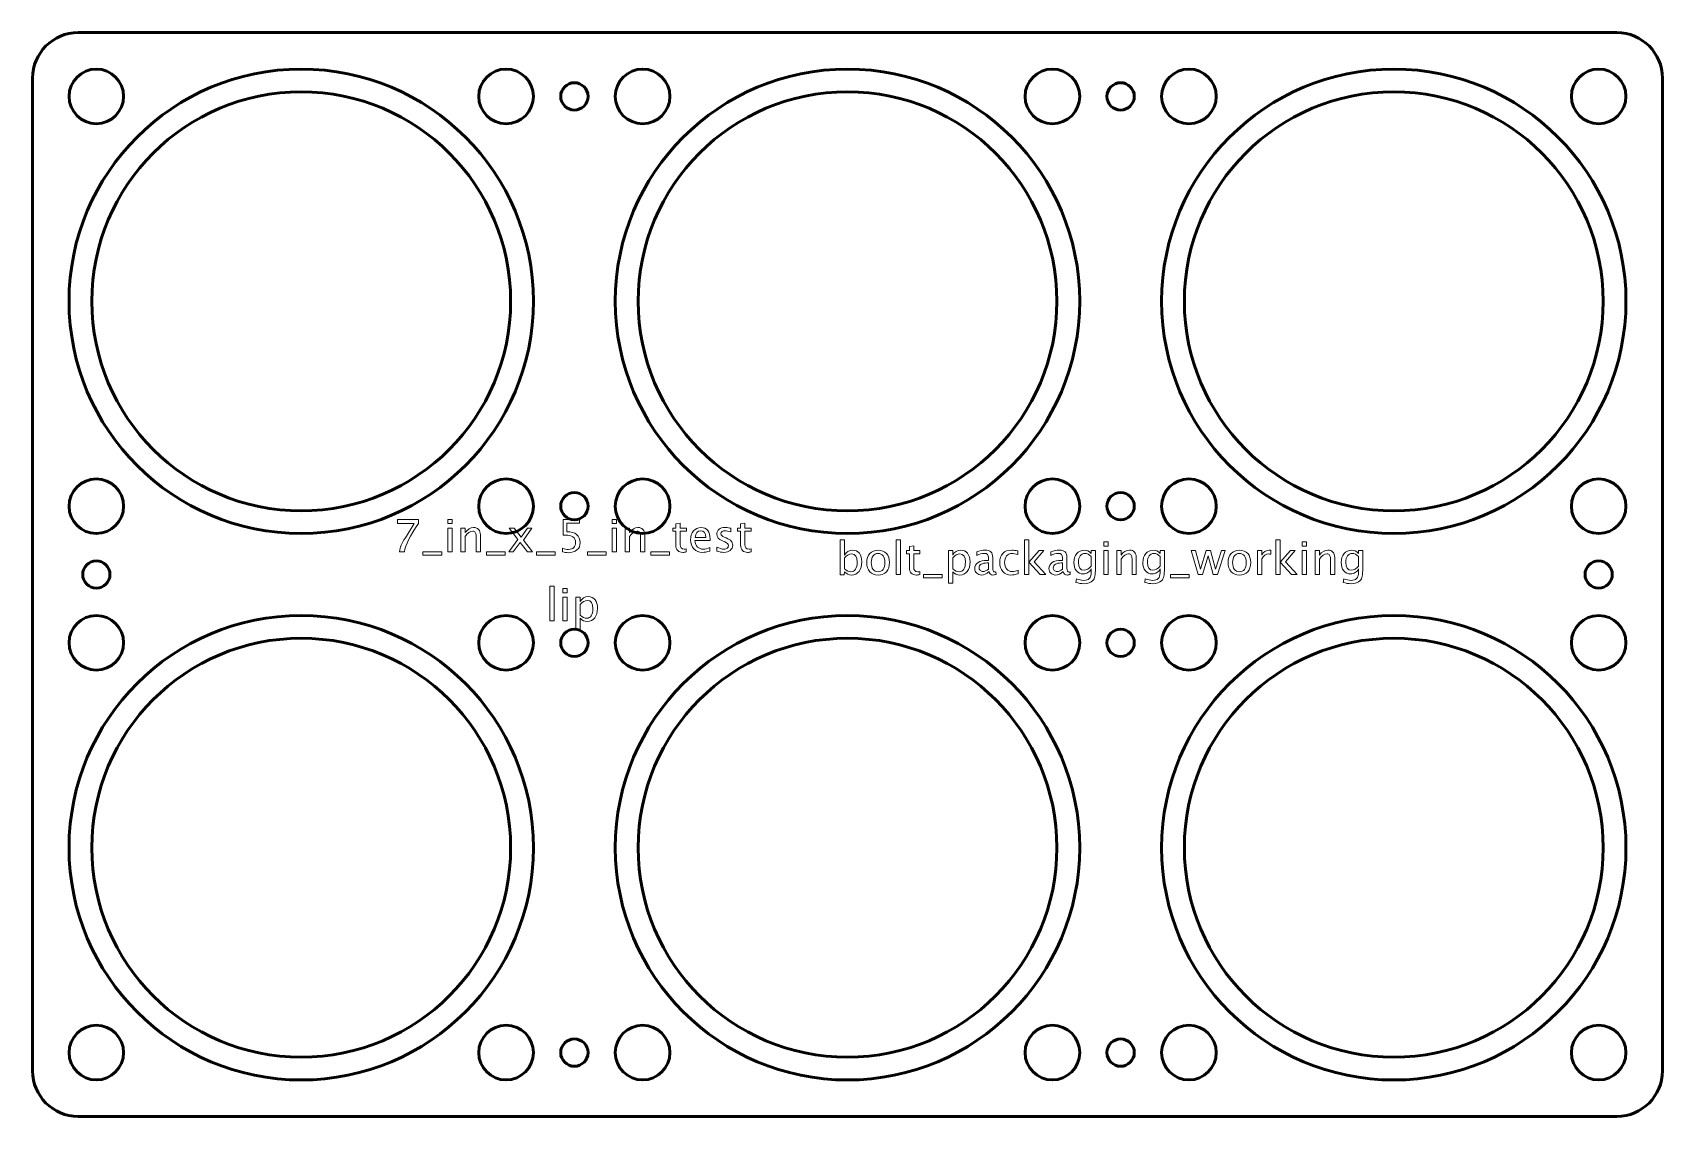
# Model space of a CAD drawing. Header units: centimetres. Extents: x -8.9 to 8.9, y -6 to 6.
import ezdxf

# ---------------------------------------------------------------- set-up
doc = ezdxf.new("R2010")
doc.units = ezdxf.units.CM
doc.header["$MEASUREMENT"] = 0
doc.layers.add('Layer 1', color=7, linetype='Continuous')

msp = doc.modelspace()

# ---------------------------------------------------------------- linework, layer by layer
at = {"layer": 'Layer 1', "lineweight": 53}
for centre, major_axis in [((-8.25001, 5.24999), (0, 0.30001)), ((8.24999, 5.24999), (0, 0.30001)), ((-5.99996, 2.99996), (0, 2.30004)), ((0.00004, 2.99996), (0, 2.30004)), ((6.00004, 2.99996), (0, 2.30004)), ((-8.24999, 0.75001), (0, 0.30001)), ((8.25001, 0.75001), (0, 0.30001)), ((-8.25, 0), (0, 0.15)), ((8.25, 0), (0, 0.15)), ((-8.24999, -0.74999), (0, 0.30001)), ((8.25001, -0.74999), (0, 0.30001)), ((-5.99996, -3.00004), (0, 2.30004)), ((0.00004, -3.00004), (0, 2.30004)), ((6.00004, -3.00004), (0, 2.30004)), ((-8.24999, -5.24999), (0, 0.30001))]:
    msp.add_ellipse(centre, major_axis=major_axis, ratio=1, dxfattribs=at)
at = {"layer": 'Layer 1', "color": 4, "lineweight": 53}
for centre in [(-5.99995, 2.99995), (0.00005, 2.99995), (6.00005, 2.99995), (-5.99995, -3.00005), (0.00005, -3.00005), (6.00005, -3.00005)]:
    msp.add_ellipse(centre, major_axis=(0, 2.55005), ratio=1, dxfattribs=at)
at = {"layer": 'Layer 1', "lineweight": 53}
for points, knots in [([(-8.95, -5.45), (-8.95, -5.45), (-8.95, 5.45), (-8.95, 5.45), (-8.95, 5.45), (-8.95, 5.72614), (-8.72614, 5.95), (-8.45, 5.95), (-8.45, 5.95), (-8.45, 5.95), (8.45, 5.95), (8.45, 5.95), (8.45, 5.95), (8.72614, 5.95), (8.95, 5.72614), (8.95, 5.45), (8.95, 5.45), (8.95, 5.45), (8.95, -5.45), (8.95, -5.45), (8.95, -5.45), (8.95, -5.72614), (8.72614, -5.95), (8.45, -5.95), (8.45, -5.95), (8.45, -5.95), (-8.45, -5.95), (-8.45, -5.95), (-8.45, -5.95), (-8.72614, -5.95), (-8.95, -5.72614), (-8.95, -5.45)], [0, 0, 0, 0, 0.11111111, 0.11111111, 0.11111111, 0.11111111, 0.22222222, 0.22222222, 0.22222222, 0.22222222, 0.33333333, 0.33333333, 0.33333333, 0.33333333, 0.44444444, 0.44444444, 0.44444444, 0.44444444, 0.55555556, 0.55555556, 0.55555556, 0.55555556, 0.66666667, 0.66666667, 0.66666667, 0.66666667, 0.77777778, 0.77777778, 0.77777778, 0.77777778, 1, 1, 1, 1]), ([(-3.45, 5.25), (-3.45, 5.41569), (-3.58431, 5.55), (-3.75, 5.55), (-3.75, 5.55), (-3.91569, 5.55), (-4.05, 5.41569), (-4.05, 5.25), (-4.05, 5.25), (-4.05, 5.08431), (-3.91569, 4.95), (-3.75, 4.95), (-3.75, 4.95), (-3.58431, 4.95), (-3.45, 5.08431), (-3.45, 5.25)], [0, 0, 0, 0, 0.2, 0.2, 0.2, 0.2, 0.4, 0.4, 0.4, 0.4, 0.6, 0.6, 0.6, 0.6, 1, 1, 1, 1]), ([(-1.95, 5.25), (-1.95, 5.41569), (-2.08431, 5.55), (-2.25, 5.55), (-2.25, 5.55), (-2.41569, 5.55), (-2.55, 5.41569), (-2.55, 5.25), (-2.55, 5.25), (-2.55, 5.08431), (-2.41569, 4.95), (-2.25, 4.95), (-2.25, 4.95), (-2.08431, 4.95), (-1.95, 5.08431), (-1.95, 5.25)], [0, 0, 0, 0, 0.2, 0.2, 0.2, 0.2, 0.4, 0.4, 0.4, 0.4, 0.6, 0.6, 0.6, 0.6, 1, 1, 1, 1]), ([(2.55, 5.25), (2.55, 5.41569), (2.41569, 5.55), (2.25, 5.55), (2.25, 5.55), (2.08431, 5.55), (1.95, 5.41569), (1.95, 5.25), (1.95, 5.25), (1.95, 5.08431), (2.08431, 4.95), (2.25, 4.95), (2.25, 4.95), (2.41569, 4.95), (2.55, 5.08431), (2.55, 5.25)], [0, 0, 0, 0, 0.2, 0.2, 0.2, 0.2, 0.4, 0.4, 0.4, 0.4, 0.6, 0.6, 0.6, 0.6, 1, 1, 1, 1]), ([(4.05, 5.25), (4.05, 5.41569), (3.91569, 5.55), (3.75, 5.55), (3.75, 5.55), (3.58431, 5.55), (3.45, 5.41569), (3.45, 5.25), (3.45, 5.25), (3.45, 5.08431), (3.58431, 4.95), (3.75, 4.95), (3.75, 4.95), (3.91569, 4.95), (4.05, 5.08431), (4.05, 5.25)], [0, 0, 0, 0, 0.2, 0.2, 0.2, 0.2, 0.4, 0.4, 0.4, 0.4, 0.6, 0.6, 0.6, 0.6, 1, 1, 1, 1]), ([(-2.85, 5.25), (-2.85, 5.16716), (-2.91716, 5.1), (-3, 5.1), (-3, 5.1), (-3.08284, 5.1), (-3.15, 5.16716), (-3.15, 5.25), (-3.15, 5.25), (-3.15, 5.33284), (-3.08284, 5.4), (-3, 5.4), (-3, 5.4), (-2.91716, 5.4), (-2.85, 5.33284), (-2.85, 5.25)], [0, 0, 0, 0, 0.2, 0.2, 0.2, 0.2, 0.4, 0.4, 0.4, 0.4, 0.6, 0.6, 0.6, 0.6, 1, 1, 1, 1]), ([(3.15, 5.25), (3.15, 5.33284), (3.08284, 5.4), (3, 5.4), (3, 5.4), (2.91716, 5.4), (2.85, 5.33284), (2.85, 5.25), (2.85, 5.25), (2.85, 5.16716), (2.91716, 5.1), (3, 5.1), (3, 5.1), (3.08284, 5.1), (3.15, 5.16716), (3.15, 5.25)], [0, 0, 0, 0, 0.2, 0.2, 0.2, 0.2, 0.4, 0.4, 0.4, 0.4, 0.6, 0.6, 0.6, 0.6, 1, 1, 1, 1]), ([(-3.45, 0.75), (-3.45, 0.91569), (-3.58431, 1.05), (-3.75, 1.05), (-3.75, 1.05), (-3.91569, 1.05), (-4.05, 0.91569), (-4.05, 0.75), (-4.05, 0.75), (-4.05, 0.58431), (-3.91569, 0.45), (-3.75, 0.45), (-3.75, 0.45), (-3.58431, 0.45), (-3.45, 0.58431), (-3.45, 0.75)], [0, 0, 0, 0, 0.2, 0.2, 0.2, 0.2, 0.4, 0.4, 0.4, 0.4, 0.6, 0.6, 0.6, 0.6, 1, 1, 1, 1]), ([(-2.85, 0.75), (-2.85, 0.66716), (-2.91716, 0.6), (-3, 0.6), (-3, 0.6), (-3.08284, 0.6), (-3.15, 0.66716), (-3.15, 0.75), (-3.15, 0.75), (-3.15, 0.83284), (-3.08284, 0.9), (-3, 0.9), (-3, 0.9), (-2.91716, 0.9), (-2.85, 0.83284), (-2.85, 0.75)], [0, 0, 0, 0, 0.2, 0.2, 0.2, 0.2, 0.4, 0.4, 0.4, 0.4, 0.6, 0.6, 0.6, 0.6, 1, 1, 1, 1]), ([(-1.95, 0.75), (-1.95, 0.91569), (-2.08431, 1.05), (-2.25, 1.05), (-2.25, 1.05), (-2.41569, 1.05), (-2.55, 0.91569), (-2.55, 0.75), (-2.55, 0.75), (-2.55, 0.58431), (-2.41569, 0.45), (-2.25, 0.45), (-2.25, 0.45), (-2.08431, 0.45), (-1.95, 0.58431), (-1.95, 0.75)], [0, 0, 0, 0, 0.2, 0.2, 0.2, 0.2, 0.4, 0.4, 0.4, 0.4, 0.6, 0.6, 0.6, 0.6, 1, 1, 1, 1]), ([(2.55, 0.75), (2.55, 0.91569), (2.41569, 1.05), (2.25, 1.05), (2.25, 1.05), (2.08431, 1.05), (1.95, 0.91569), (1.95, 0.75), (1.95, 0.75), (1.95, 0.58431), (2.08431, 0.45), (2.25, 0.45), (2.25, 0.45), (2.41569, 0.45), (2.55, 0.58431), (2.55, 0.75)], [0, 0, 0, 0, 0.2, 0.2, 0.2, 0.2, 0.4, 0.4, 0.4, 0.4, 0.6, 0.6, 0.6, 0.6, 1, 1, 1, 1]), ([(3.15, 0.75), (3.15, 0.83284), (3.08284, 0.9), (3, 0.9), (3, 0.9), (2.91716, 0.9), (2.85, 0.83284), (2.85, 0.75), (2.85, 0.75), (2.85, 0.66716), (2.91716, 0.6), (3, 0.6), (3, 0.6), (3.08284, 0.6), (3.15, 0.66716), (3.15, 0.75)], [0, 0, 0, 0, 0.2, 0.2, 0.2, 0.2, 0.4, 0.4, 0.4, 0.4, 0.6, 0.6, 0.6, 0.6, 1, 1, 1, 1]), ([(4.05, 0.75), (4.05, 0.91569), (3.91569, 1.05), (3.75, 1.05), (3.75, 1.05), (3.58431, 1.05), (3.45, 0.91569), (3.45, 0.75), (3.45, 0.75), (3.45, 0.58431), (3.58431, 0.45), (3.75, 0.45), (3.75, 0.45), (3.91569, 0.45), (4.05, 0.58431), (4.05, 0.75)], [0, 0, 0, 0, 0.2, 0.2, 0.2, 0.2, 0.4, 0.4, 0.4, 0.4, 0.6, 0.6, 0.6, 0.6, 1, 1, 1, 1]), ([(-3.45, -0.75), (-3.45, -0.58431), (-3.58431, -0.45), (-3.75, -0.45), (-3.75, -0.45), (-3.91569, -0.45), (-4.05, -0.58431), (-4.05, -0.75), (-4.05, -0.75), (-4.05, -0.91569), (-3.91569, -1.05), (-3.75, -1.05), (-3.75, -1.05), (-3.58431, -1.05), (-3.45, -0.91569), (-3.45, -0.75)], [0, 0, 0, 0, 0.2, 0.2, 0.2, 0.2, 0.4, 0.4, 0.4, 0.4, 0.6, 0.6, 0.6, 0.6, 1, 1, 1, 1]), ([(-1.95, -0.75), (-1.95, -0.58431), (-2.08431, -0.45), (-2.25, -0.45), (-2.25, -0.45), (-2.41569, -0.45), (-2.55, -0.58431), (-2.55, -0.75), (-2.55, -0.75), (-2.55, -0.91569), (-2.41569, -1.05), (-2.25, -1.05), (-2.25, -1.05), (-2.08431, -1.05), (-1.95, -0.91569), (-1.95, -0.75)], [0, 0, 0, 0, 0.2, 0.2, 0.2, 0.2, 0.4, 0.4, 0.4, 0.4, 0.6, 0.6, 0.6, 0.6, 1, 1, 1, 1]), ([(2.55, -0.75), (2.55, -0.58431), (2.41569, -0.45), (2.25, -0.45), (2.25, -0.45), (2.08431, -0.45), (1.95, -0.58431), (1.95, -0.75), (1.95, -0.75), (1.95, -0.91569), (2.08431, -1.05), (2.25, -1.05), (2.25, -1.05), (2.41569, -1.05), (2.55, -0.91569), (2.55, -0.75)], [0, 0, 0, 0, 0.2, 0.2, 0.2, 0.2, 0.4, 0.4, 0.4, 0.4, 0.6, 0.6, 0.6, 0.6, 1, 1, 1, 1]), ([(4.05, -0.75), (4.05, -0.58431), (3.91569, -0.45), (3.75, -0.45), (3.75, -0.45), (3.58431, -0.45), (3.45, -0.58431), (3.45, -0.75), (3.45, -0.75), (3.45, -0.91569), (3.58431, -1.05), (3.75, -1.05), (3.75, -1.05), (3.91569, -1.05), (4.05, -0.91569), (4.05, -0.75)], [0, 0, 0, 0, 0.2, 0.2, 0.2, 0.2, 0.4, 0.4, 0.4, 0.4, 0.6, 0.6, 0.6, 0.6, 1, 1, 1, 1]), ([(-2.85, -0.75), (-2.85, -0.83284), (-2.91716, -0.9), (-3, -0.9), (-3, -0.9), (-3.08284, -0.9), (-3.15, -0.83284), (-3.15, -0.75), (-3.15, -0.75), (-3.15, -0.66716), (-3.08284, -0.6), (-3, -0.6), (-3, -0.6), (-2.91716, -0.6), (-2.85, -0.66716), (-2.85, -0.75)], [0, 0, 0, 0, 0.2, 0.2, 0.2, 0.2, 0.4, 0.4, 0.4, 0.4, 0.6, 0.6, 0.6, 0.6, 1, 1, 1, 1]), ([(3.15, -0.75), (3.15, -0.66716), (3.08284, -0.6), (3, -0.6), (3, -0.6), (2.91716, -0.6), (2.85, -0.66716), (2.85, -0.75), (2.85, -0.75), (2.85, -0.83284), (2.91716, -0.9), (3, -0.9), (3, -0.9), (3.08284, -0.9), (3.15, -0.83284), (3.15, -0.75)], [0, 0, 0, 0, 0.2, 0.2, 0.2, 0.2, 0.4, 0.4, 0.4, 0.4, 0.6, 0.6, 0.6, 0.6, 1, 1, 1, 1]), ([(-3.45, -5.25), (-3.45, -5.08431), (-3.58431, -4.95), (-3.75, -4.95), (-3.75, -4.95), (-3.91569, -4.95), (-4.05, -5.08431), (-4.05, -5.25), (-4.05, -5.25), (-4.05, -5.41569), (-3.91569, -5.55), (-3.75, -5.55), (-3.75, -5.55), (-3.58431, -5.55), (-3.45, -5.41569), (-3.45, -5.25)], [0, 0, 0, 0, 0.2, 0.2, 0.2, 0.2, 0.4, 0.4, 0.4, 0.4, 0.6, 0.6, 0.6, 0.6, 1, 1, 1, 1]), ([(-1.95, -5.25), (-1.95, -5.08431), (-2.08431, -4.95), (-2.25, -4.95), (-2.25, -4.95), (-2.41569, -4.95), (-2.55, -5.08431), (-2.55, -5.25), (-2.55, -5.25), (-2.55, -5.41569), (-2.41569, -5.55), (-2.25, -5.55), (-2.25, -5.55), (-2.08431, -5.55), (-1.95, -5.41569), (-1.95, -5.25)], [0, 0, 0, 0, 0.2, 0.2, 0.2, 0.2, 0.4, 0.4, 0.4, 0.4, 0.6, 0.6, 0.6, 0.6, 1, 1, 1, 1]), ([(2.55, -5.25), (2.55, -5.08431), (2.41569, -4.95), (2.25, -4.95), (2.25, -4.95), (2.08431, -4.95), (1.95, -5.08431), (1.95, -5.25), (1.95, -5.25), (1.95, -5.41569), (2.08431, -5.55), (2.25, -5.55), (2.25, -5.55), (2.41569, -5.55), (2.55, -5.41569), (2.55, -5.25)], [0, 0, 0, 0, 0.2, 0.2, 0.2, 0.2, 0.4, 0.4, 0.4, 0.4, 0.6, 0.6, 0.6, 0.6, 1, 1, 1, 1]), ([(4.05, -5.25), (4.05, -5.08431), (3.91569, -4.95), (3.75, -4.95), (3.75, -4.95), (3.58431, -4.95), (3.45, -5.08431), (3.45, -5.25), (3.45, -5.25), (3.45, -5.41569), (3.58431, -5.55), (3.75, -5.55), (3.75, -5.55), (3.91569, -5.55), (4.05, -5.41569), (4.05, -5.25)], [0, 0, 0, 0, 0.2, 0.2, 0.2, 0.2, 0.4, 0.4, 0.4, 0.4, 0.6, 0.6, 0.6, 0.6, 1, 1, 1, 1]), ([(8.55, -5.25), (8.55, -5.08431), (8.41569, -4.95), (8.25, -4.95), (8.25, -4.95), (8.08431, -4.95), (7.95, -5.08431), (7.95, -5.25), (7.95, -5.25), (7.95, -5.41569), (8.08431, -5.55), (8.25, -5.55), (8.25, -5.55), (8.41569, -5.55), (8.55, -5.41569), (8.55, -5.25)], [0, 0, 0, 0, 0.2, 0.2, 0.2, 0.2, 0.4, 0.4, 0.4, 0.4, 0.6, 0.6, 0.6, 0.6, 1, 1, 1, 1]), ([(-2.85, -5.25), (-2.85, -5.33284), (-2.91716, -5.4), (-3, -5.4), (-3, -5.4), (-3.08284, -5.4), (-3.15, -5.33284), (-3.15, -5.25), (-3.15, -5.25), (-3.15, -5.16716), (-3.08284, -5.1), (-3, -5.1), (-3, -5.1), (-2.91716, -5.1), (-2.85, -5.16716), (-2.85, -5.25)], [0, 0, 0, 0, 0.2, 0.2, 0.2, 0.2, 0.4, 0.4, 0.4, 0.4, 0.6, 0.6, 0.6, 0.6, 1, 1, 1, 1]), ([(3.15, -5.25), (3.15, -5.16716), (3.08284, -5.1), (3, -5.1), (3, -5.1), (2.91716, -5.1), (2.85, -5.16716), (2.85, -5.25), (2.85, -5.25), (2.85, -5.33284), (2.91716, -5.4), (3, -5.4), (3, -5.4), (3.08284, -5.4), (3.15, -5.33284), (3.15, -5.25)], [0, 0, 0, 0, 0.2, 0.2, 0.2, 0.2, 0.4, 0.4, 0.4, 0.4, 0.6, 0.6, 0.6, 0.6, 1, 1, 1, 1])]:
    msp.add_open_spline(points, degree=3, knots=knots, dxfattribs=at)
at = {"layer": 'Layer 1', "color": 5, "lineweight": 9}
for points, knots in [([(-4.92156, 0.24859), (-4.91695, 0.27641), (-4.91028, 0.30053), (-4.90172, 0.32078), (-4.90172, 0.32078), (-4.89316, 0.34103), (-4.87793, 0.36893), (-4.8562, 0.40433), (-4.8562, 0.40433), (-4.8562, 0.40433), (-4.75907, 0.56122), (-4.75907, 0.56122), (-4.75907, 0.56122), (-4.75907, 0.56122), (-4.9423, 0.56122), (-4.9423, 0.56122), (-4.9423, 0.56122), (-4.9423, 0.56122), (-4.9423, 0.60567), (-4.9423, 0.60567), (-4.9423, 0.60567), (-4.9423, 0.60567), (-4.71313, 0.60567), (-4.71313, 0.60567), (-4.71313, 0.60567), (-4.71313, 0.60567), (-4.71313, 0.56122), (-4.71313, 0.56122), (-4.71313, 0.56122), (-4.80459, 0.42623), (-4.85579, 0.32201), (-4.86673, 0.24859), (-4.86673, 0.24859), (-4.86673, 0.24859), (-4.92156, 0.24859), (-4.92156, 0.24859)], [0, 0, 0, 0, 0.1, 0.1, 0.1, 0.1, 0.2, 0.2, 0.2, 0.2, 0.3, 0.3, 0.3, 0.3, 0.4, 0.4, 0.4, 0.4, 0.5, 0.5, 0.5, 0.5, 0.6, 0.6, 0.6, 0.6, 0.7, 0.7, 0.7, 0.7, 0.8, 0.8, 0.8, 0.8, 1, 1, 1, 1]), ([(-4.38898, 0.55826), (-4.38898, 0.55826), (-4.38898, 0.60567), (-4.38898, 0.60567), (-4.38898, 0.60567), (-4.38898, 0.60567), (-4.34156, 0.60567), (-4.34156, 0.60567), (-4.34156, 0.60567), (-4.34156, 0.60567), (-4.34156, 0.55826), (-4.34156, 0.55826), (-4.34156, 0.55826), (-4.34156, 0.55826), (-4.38898, 0.55826), (-4.38898, 0.55826)], [0, 0, 0, 0, 0.2, 0.2, 0.2, 0.2, 0.4, 0.4, 0.4, 0.4, 0.6, 0.6, 0.6, 0.6, 1, 1, 1, 1]), ([(-3.13005, 0.24711), (-3.13005, 0.24711), (-3.13005, 0.28958), (-3.13005, 0.28958), (-3.13005, 0.28958), (-3.10642, 0.28003), (-3.08403, 0.27526), (-3.06263, 0.27526), (-3.06263, 0.27526), (-3.03925, 0.27526), (-3.02081, 0.28217), (-3.0074, 0.296), (-3.0074, 0.296), (-2.99398, 0.30983), (-2.98731, 0.32885), (-2.98731, 0.35305), (-2.98731, 0.35305), (-2.98731, 0.37906), (-2.99678, 0.39898), (-3.01571, 0.41273), (-3.01571, 0.41273), (-3.03464, 0.42647), (-3.06205, 0.4333), (-3.09786, 0.4333), (-3.09786, 0.4333), (-3.10617, 0.4333), (-3.11498, 0.43273), (-3.12412, 0.43158), (-3.12412, 0.43158), (-3.12412, 0.43158), (-3.12412, 0.60567), (-3.12412, 0.60567), (-3.12412, 0.60567), (-3.12412, 0.60567), (-2.94335, 0.60567), (-2.94335, 0.60567), (-2.94335, 0.60567), (-2.94335, 0.60567), (-2.94335, 0.56419), (-2.94335, 0.56419), (-2.94335, 0.56419), (-2.94335, 0.56419), (-3.08263, 0.56419), (-3.08263, 0.56419), (-3.08263, 0.56419), (-3.08263, 0.56419), (-3.08263, 0.46985), (-3.08263, 0.46985), (-3.08263, 0.46985), (-3.0367, 0.46985), (-3.00089, 0.45932), (-2.97513, 0.43824), (-2.97513, 0.43824), (-2.94936, 0.41725), (-2.93644, 0.38811), (-2.93644, 0.35083), (-2.93644, 0.35083), (-2.93644, 0.31609), (-2.94813, 0.28892), (-2.97151, 0.26925), (-2.97151, 0.26925), (-2.99488, 0.24958), (-3.02715, 0.2397), (-3.06831, 0.2397), (-3.06831, 0.2397), (-3.08667, 0.2397), (-3.10724, 0.24217), (-3.13005, 0.24711)], [0, 0, 0, 0, 0.05555556, 0.05555556, 0.05555556, 0.05555556, 0.11111111, 0.11111111, 0.11111111, 0.11111111, 0.16666667, 0.16666667, 0.16666667, 0.16666667, 0.22222222, 0.22222222, 0.22222222, 0.22222222, 0.27777778, 0.27777778, 0.27777778, 0.27777778, 0.33333333, 0.33333333, 0.33333333, 0.33333333, 0.38888889, 0.38888889, 0.38888889, 0.38888889, 0.44444444, 0.44444444, 0.44444444, 0.44444444, 0.5, 0.5, 0.5, 0.5, 0.55555556, 0.55555556, 0.55555556, 0.55555556, 0.61111111, 0.61111111, 0.61111111, 0.61111111, 0.66666667, 0.66666667, 0.66666667, 0.66666667, 0.72222222, 0.72222222, 0.72222222, 0.72222222, 0.77777778, 0.77777778, 0.77777778, 0.77777778, 0.83333333, 0.83333333, 0.83333333, 0.83333333, 0.88888889, 0.88888889, 0.88888889, 0.88888889, 1, 1, 1, 1]), ([(-2.58364, 0.55826), (-2.58364, 0.55826), (-2.58364, 0.60567), (-2.58364, 0.60567), (-2.58364, 0.60567), (-2.58364, 0.60567), (-2.53622, 0.60567), (-2.53622, 0.60567), (-2.53622, 0.60567), (-2.53622, 0.60567), (-2.53622, 0.55826), (-2.53622, 0.55826), (-2.53622, 0.55826), (-2.53622, 0.55826), (-2.58364, 0.55826), (-2.58364, 0.55826)], [0, 0, 0, 0, 0.2, 0.2, 0.2, 0.2, 0.4, 0.4, 0.4, 0.4, 0.6, 0.6, 0.6, 0.6, 1, 1, 1, 1]), ([(-1.77036, 0.24867), (-1.78502, 0.24464), (-1.79778, 0.24266), (-1.80856, 0.24266), (-1.80856, 0.24266), (-1.83276, 0.24266), (-1.85161, 0.24958), (-1.86511, 0.26341), (-1.86511, 0.26341), (-1.87869, 0.27724), (-1.88544, 0.29642), (-1.88544, 0.32103), (-1.88544, 0.32103), (-1.88544, 0.32103), (-1.88544, 0.47479), (-1.88544, 0.47479), (-1.88544, 0.47479), (-1.88544, 0.47479), (-1.9182, 0.47479), (-1.9182, 0.47479), (-1.9182, 0.47479), (-1.9182, 0.47479), (-1.9182, 0.51035), (-1.9182, 0.51035), (-1.9182, 0.51035), (-1.9182, 0.51035), (-1.88544, 0.51035), (-1.88544, 0.51035), (-1.88544, 0.51035), (-1.88544, 0.51035), (-1.88544, 0.55768), (-1.88544, 0.55768), (-1.88544, 0.55768), (-1.88544, 0.55768), (-1.83803, 0.56221), (-1.83803, 0.56221), (-1.83803, 0.56221), (-1.83803, 0.56221), (-1.83803, 0.51035), (-1.83803, 0.51035), (-1.83803, 0.51035), (-1.83803, 0.51035), (-1.76938, 0.51035), (-1.76938, 0.51035), (-1.76938, 0.51035), (-1.76938, 0.51035), (-1.76938, 0.47479), (-1.76938, 0.47479), (-1.76938, 0.47479), (-1.76938, 0.47479), (-1.83803, 0.47479), (-1.83803, 0.47479), (-1.83803, 0.47479), (-1.83803, 0.47479), (-1.83803, 0.32959), (-1.83803, 0.32959), (-1.83803, 0.32959), (-1.83803, 0.29534), (-1.82313, 0.27822), (-1.79341, 0.27822), (-1.79341, 0.27822), (-1.78707, 0.27822), (-1.77942, 0.27929), (-1.77036, 0.28135), (-1.77036, 0.28135), (-1.77036, 0.28135), (-1.77036, 0.24867), (-1.77036, 0.24867)], [0, 0, 0, 0, 0.05555556, 0.05555556, 0.05555556, 0.05555556, 0.11111111, 0.11111111, 0.11111111, 0.11111111, 0.16666667, 0.16666667, 0.16666667, 0.16666667, 0.22222222, 0.22222222, 0.22222222, 0.22222222, 0.27777778, 0.27777778, 0.27777778, 0.27777778, 0.33333333, 0.33333333, 0.33333333, 0.33333333, 0.38888889, 0.38888889, 0.38888889, 0.38888889, 0.44444444, 0.44444444, 0.44444444, 0.44444444, 0.5, 0.5, 0.5, 0.5, 0.55555556, 0.55555556, 0.55555556, 0.55555556, 0.61111111, 0.61111111, 0.61111111, 0.61111111, 0.66666667, 0.66666667, 0.66666667, 0.66666667, 0.72222222, 0.72222222, 0.72222222, 0.72222222, 0.77777778, 0.77777778, 0.77777778, 0.77777778, 0.83333333, 0.83333333, 0.83333333, 0.83333333, 0.88888889, 0.88888889, 0.88888889, 0.88888889, 1, 1, 1, 1]), ([(-1.05867, 0.24867), (-1.07333, 0.24464), (-1.08609, 0.24266), (-1.09687, 0.24266), (-1.09687, 0.24266), (-1.12107, 0.24266), (-1.13992, 0.24958), (-1.15342, 0.26341), (-1.15342, 0.26341), (-1.167, 0.27724), (-1.17375, 0.29642), (-1.17375, 0.32103), (-1.17375, 0.32103), (-1.17375, 0.32103), (-1.17375, 0.47479), (-1.17375, 0.47479), (-1.17375, 0.47479), (-1.17375, 0.47479), (-1.20651, 0.47479), (-1.20651, 0.47479), (-1.20651, 0.47479), (-1.20651, 0.47479), (-1.20651, 0.51035), (-1.20651, 0.51035), (-1.20651, 0.51035), (-1.20651, 0.51035), (-1.17375, 0.51035), (-1.17375, 0.51035), (-1.17375, 0.51035), (-1.17375, 0.51035), (-1.17375, 0.55768), (-1.17375, 0.55768), (-1.17375, 0.55768), (-1.17375, 0.55768), (-1.12634, 0.56221), (-1.12634, 0.56221), (-1.12634, 0.56221), (-1.12634, 0.56221), (-1.12634, 0.51035), (-1.12634, 0.51035), (-1.12634, 0.51035), (-1.12634, 0.51035), (-1.05769, 0.51035), (-1.05769, 0.51035), (-1.05769, 0.51035), (-1.05769, 0.51035), (-1.05769, 0.47479), (-1.05769, 0.47479), (-1.05769, 0.47479), (-1.05769, 0.47479), (-1.12634, 0.47479), (-1.12634, 0.47479), (-1.12634, 0.47479), (-1.12634, 0.47479), (-1.12634, 0.32959), (-1.12634, 0.32959), (-1.12634, 0.32959), (-1.12634, 0.29534), (-1.11144, 0.27822), (-1.08172, 0.27822), (-1.08172, 0.27822), (-1.07538, 0.27822), (-1.06773, 0.27929), (-1.05867, 0.28135), (-1.05867, 0.28135), (-1.05867, 0.28135), (-1.05867, 0.24867), (-1.05867, 0.24867)], [0, 0, 0, 0, 0.05555556, 0.05555556, 0.05555556, 0.05555556, 0.11111111, 0.11111111, 0.11111111, 0.11111111, 0.16666667, 0.16666667, 0.16666667, 0.16666667, 0.22222222, 0.22222222, 0.22222222, 0.22222222, 0.27777778, 0.27777778, 0.27777778, 0.27777778, 0.33333333, 0.33333333, 0.33333333, 0.33333333, 0.38888889, 0.38888889, 0.38888889, 0.38888889, 0.44444444, 0.44444444, 0.44444444, 0.44444444, 0.5, 0.5, 0.5, 0.5, 0.55555556, 0.55555556, 0.55555556, 0.55555556, 0.61111111, 0.61111111, 0.61111111, 0.61111111, 0.66666667, 0.66666667, 0.66666667, 0.66666667, 0.72222222, 0.72222222, 0.72222222, 0.72222222, 0.77777778, 0.77777778, 0.77777778, 0.77777778, 0.83333333, 0.83333333, 0.83333333, 0.83333333, 0.88888889, 0.88888889, 0.88888889, 0.88888889, 1, 1, 1, 1]), ([(-4.38898, 0.24859), (-4.38898, 0.24859), (-4.38898, 0.51035), (-4.38898, 0.51035), (-4.38898, 0.51035), (-4.38898, 0.51035), (-4.34156, 0.51035), (-4.34156, 0.51035), (-4.34156, 0.51035), (-4.34156, 0.51035), (-4.34156, 0.24859), (-4.34156, 0.24859), (-4.34156, 0.24859), (-4.34156, 0.24859), (-4.38898, 0.24859), (-4.38898, 0.24859)], [0, 0, 0, 0, 0.2, 0.2, 0.2, 0.2, 0.4, 0.4, 0.4, 0.4, 0.6, 0.6, 0.6, 0.6, 1, 1, 1, 1]), ([(-4.24625, 0.24859), (-4.24625, 0.24859), (-4.24625, 0.51035), (-4.24625, 0.51035), (-4.24625, 0.51035), (-4.24625, 0.51035), (-4.19883, 0.51035), (-4.19883, 0.51035), (-4.19883, 0.51035), (-4.19883, 0.51035), (-4.19883, 0.46088), (-4.19883, 0.46088), (-4.19883, 0.46088), (-4.17373, 0.49751), (-4.14294, 0.51578), (-4.10656, 0.51578), (-4.10656, 0.51578), (-4.08367, 0.51578), (-4.06548, 0.50862), (-4.05207, 0.49422), (-4.05207, 0.49422), (-4.03865, 0.4799), (-4.0319, 0.46055), (-4.0319, 0.43635), (-4.0319, 0.43635), (-4.0319, 0.43635), (-4.0319, 0.24859), (-4.0319, 0.24859), (-4.0319, 0.24859), (-4.0319, 0.24859), (-4.07931, 0.24859), (-4.07931, 0.24859), (-4.07931, 0.24859), (-4.07931, 0.24859), (-4.07931, 0.42088), (-4.07931, 0.42088), (-4.07931, 0.42088), (-4.07931, 0.4403), (-4.08219, 0.45413), (-4.08787, 0.46236), (-4.08787, 0.46236), (-4.09363, 0.47068), (-4.1031, 0.47479), (-4.11635, 0.47479), (-4.11635, 0.47479), (-4.14549, 0.47479), (-4.17299, 0.45578), (-4.19883, 0.41775), (-4.19883, 0.41775), (-4.19883, 0.41775), (-4.19883, 0.24859), (-4.19883, 0.24859), (-4.19883, 0.24859), (-4.19883, 0.24859), (-4.24625, 0.24859), (-4.24625, 0.24859)], [0, 0, 0, 0, 0.06666667, 0.06666667, 0.06666667, 0.06666667, 0.13333333, 0.13333333, 0.13333333, 0.13333333, 0.2, 0.2, 0.2, 0.2, 0.26666667, 0.26666667, 0.26666667, 0.26666667, 0.33333333, 0.33333333, 0.33333333, 0.33333333, 0.4, 0.4, 0.4, 0.4, 0.46666667, 0.46666667, 0.46666667, 0.46666667, 0.53333333, 0.53333333, 0.53333333, 0.53333333, 0.6, 0.6, 0.6, 0.6, 0.66666667, 0.66666667, 0.66666667, 0.66666667, 0.73333333, 0.73333333, 0.73333333, 0.73333333, 0.8, 0.8, 0.8, 0.8, 0.86666667, 0.86666667, 0.86666667, 0.86666667, 1, 1, 1, 1]), ([(-3.71893, 0.24859), (-3.71893, 0.24859), (-3.61925, 0.38367), (-3.61925, 0.38367), (-3.61925, 0.38367), (-3.61925, 0.38367), (-3.71597, 0.51035), (-3.71597, 0.51035), (-3.71597, 0.51035), (-3.71597, 0.51035), (-3.65942, 0.51035), (-3.65942, 0.51035), (-3.65942, 0.51035), (-3.65942, 0.51035), (-3.58303, 0.40952), (-3.58303, 0.40952), (-3.58303, 0.40952), (-3.58303, 0.40952), (-3.51389, 0.51035), (-3.51389, 0.51035), (-3.51389, 0.51035), (-3.51389, 0.51035), (-3.46754, 0.51035), (-3.46754, 0.51035), (-3.46754, 0.51035), (-3.46754, 0.51035), (-3.55809, 0.37758), (-3.55809, 0.37758), (-3.55809, 0.37758), (-3.55809, 0.37758), (-3.45964, 0.24859), (-3.45964, 0.24859), (-3.45964, 0.24859), (-3.45964, 0.24859), (-3.51619, 0.24859), (-3.51619, 0.24859), (-3.51619, 0.24859), (-3.51619, 0.24859), (-3.59505, 0.35231), (-3.59505, 0.35231), (-3.59505, 0.35231), (-3.59505, 0.35231), (-3.67135, 0.24859), (-3.67135, 0.24859), (-3.67135, 0.24859), (-3.67135, 0.24859), (-3.71893, 0.24859), (-3.71893, 0.24859)], [0, 0, 0, 0, 0.07692308, 0.07692308, 0.07692308, 0.07692308, 0.15384615, 0.15384615, 0.15384615, 0.15384615, 0.23076923, 0.23076923, 0.23076923, 0.23076923, 0.30769231, 0.30769231, 0.30769231, 0.30769231, 0.38461538, 0.38461538, 0.38461538, 0.38461538, 0.46153846, 0.46153846, 0.46153846, 0.46153846, 0.53846154, 0.53846154, 0.53846154, 0.53846154, 0.61538462, 0.61538462, 0.61538462, 0.61538462, 0.69230769, 0.69230769, 0.69230769, 0.69230769, 0.76923077, 0.76923077, 0.76923077, 0.76923077, 0.84615385, 0.84615385, 0.84615385, 0.84615385, 1, 1, 1, 1]), ([(-2.58364, 0.24859), (-2.58364, 0.24859), (-2.58364, 0.51035), (-2.58364, 0.51035), (-2.58364, 0.51035), (-2.58364, 0.51035), (-2.53622, 0.51035), (-2.53622, 0.51035), (-2.53622, 0.51035), (-2.53622, 0.51035), (-2.53622, 0.24859), (-2.53622, 0.24859), (-2.53622, 0.24859), (-2.53622, 0.24859), (-2.58364, 0.24859), (-2.58364, 0.24859)], [0, 0, 0, 0, 0.2, 0.2, 0.2, 0.2, 0.4, 0.4, 0.4, 0.4, 0.6, 0.6, 0.6, 0.6, 1, 1, 1, 1]), ([(-2.44091, 0.24859), (-2.44091, 0.24859), (-2.44091, 0.51035), (-2.44091, 0.51035), (-2.44091, 0.51035), (-2.44091, 0.51035), (-2.39349, 0.51035), (-2.39349, 0.51035), (-2.39349, 0.51035), (-2.39349, 0.51035), (-2.39349, 0.46088), (-2.39349, 0.46088), (-2.39349, 0.46088), (-2.36839, 0.49751), (-2.3376, 0.51578), (-2.30122, 0.51578), (-2.30122, 0.51578), (-2.27833, 0.51578), (-2.26014, 0.50862), (-2.24673, 0.49422), (-2.24673, 0.49422), (-2.23331, 0.4799), (-2.22656, 0.46055), (-2.22656, 0.43635), (-2.22656, 0.43635), (-2.22656, 0.43635), (-2.22656, 0.24859), (-2.22656, 0.24859), (-2.22656, 0.24859), (-2.22656, 0.24859), (-2.27397, 0.24859), (-2.27397, 0.24859), (-2.27397, 0.24859), (-2.27397, 0.24859), (-2.27397, 0.42088), (-2.27397, 0.42088), (-2.27397, 0.42088), (-2.27397, 0.4403), (-2.27685, 0.45413), (-2.28253, 0.46236), (-2.28253, 0.46236), (-2.28829, 0.47068), (-2.29776, 0.47479), (-2.31101, 0.47479), (-2.31101, 0.47479), (-2.34015, 0.47479), (-2.36765, 0.45578), (-2.39349, 0.41775), (-2.39349, 0.41775), (-2.39349, 0.41775), (-2.39349, 0.24859), (-2.39349, 0.24859), (-2.39349, 0.24859), (-2.39349, 0.24859), (-2.44091, 0.24859), (-2.44091, 0.24859)], [0, 0, 0, 0, 0.06666667, 0.06666667, 0.06666667, 0.06666667, 0.13333333, 0.13333333, 0.13333333, 0.13333333, 0.2, 0.2, 0.2, 0.2, 0.26666667, 0.26666667, 0.26666667, 0.26666667, 0.33333333, 0.33333333, 0.33333333, 0.33333333, 0.4, 0.4, 0.4, 0.4, 0.46666667, 0.46666667, 0.46666667, 0.46666667, 0.53333333, 0.53333333, 0.53333333, 0.53333333, 0.6, 0.6, 0.6, 0.6, 0.66666667, 0.66666667, 0.66666667, 0.66666667, 0.73333333, 0.73333333, 0.73333333, 0.73333333, 0.8, 0.8, 0.8, 0.8, 0.86666667, 0.86666667, 0.86666667, 0.86666667, 1, 1, 1, 1]), ([(-1.51058, 0.25699), (-1.54244, 0.24744), (-1.56969, 0.24266), (-1.5924, 0.24266), (-1.5924, 0.24266), (-1.63117, 0.24266), (-1.6627, 0.2555), (-1.68698, 0.2811), (-1.68698, 0.2811), (-1.71127, 0.3067), (-1.72345, 0.33988), (-1.72345, 0.38071), (-1.72345, 0.38071), (-1.72345, 0.4203), (-1.71275, 0.45281), (-1.69126, 0.47825), (-1.69126, 0.47825), (-1.66978, 0.5036), (-1.64229, 0.51628), (-1.60879, 0.51628), (-1.60879, 0.51628), (-1.57709, 0.51628), (-1.55256, 0.505), (-1.53528, 0.48245), (-1.53528, 0.48245), (-1.51799, 0.45989), (-1.50935, 0.42795), (-1.50935, 0.38655), (-1.50935, 0.38655), (-1.50935, 0.38655), (-1.5096, 0.37206), (-1.5096, 0.37206), (-1.5096, 0.37206), (-1.5096, 0.37206), (-1.67505, 0.37206), (-1.67505, 0.37206), (-1.67505, 0.37206), (-1.66813, 0.3095), (-1.6376, 0.27822), (-1.58351, 0.27822), (-1.58351, 0.27822), (-1.56368, 0.27822), (-1.53939, 0.28382), (-1.51058, 0.29502), (-1.51058, 0.29502), (-1.51058, 0.29502), (-1.51058, 0.25699), (-1.51058, 0.25699)], [0, 0, 0, 0, 0.07692308, 0.07692308, 0.07692308, 0.07692308, 0.15384615, 0.15384615, 0.15384615, 0.15384615, 0.23076923, 0.23076923, 0.23076923, 0.23076923, 0.30769231, 0.30769231, 0.30769231, 0.30769231, 0.38461538, 0.38461538, 0.38461538, 0.38461538, 0.46153846, 0.46153846, 0.46153846, 0.46153846, 0.53846154, 0.53846154, 0.53846154, 0.53846154, 0.61538462, 0.61538462, 0.61538462, 0.61538462, 0.69230769, 0.69230769, 0.69230769, 0.69230769, 0.76923077, 0.76923077, 0.76923077, 0.76923077, 0.84615385, 0.84615385, 0.84615385, 0.84615385, 1, 1, 1, 1]), ([(-1.67258, 0.40762), (-1.67258, 0.40762), (-1.55701, 0.40762), (-1.55701, 0.40762), (-1.55701, 0.40762), (-1.55701, 0.45635), (-1.5752, 0.48072), (-1.6115, 0.48072), (-1.6115, 0.48072), (-1.64805, 0.48072), (-1.66838, 0.45635), (-1.67258, 0.40762)], [0, 0, 0, 0, 0.25, 0.25, 0.25, 0.25, 0.5, 0.5, 0.5, 0.5, 1, 1, 1, 1]), ([(-1.43691, 0.25797), (-1.43691, 0.25797), (-1.43691, 0.30144), (-1.43691, 0.30144), (-1.43691, 0.30144), (-1.40588, 0.28596), (-1.37896, 0.27822), (-1.35599, 0.27822), (-1.35599, 0.27822), (-1.34233, 0.27822), (-1.33097, 0.28193), (-1.322, 0.28934), (-1.322, 0.28934), (-1.31303, 0.29666), (-1.3085, 0.30588), (-1.3085, 0.31699), (-1.3085, 0.31699), (-1.3085, 0.33321), (-1.32109, 0.34663), (-1.34628, 0.35725), (-1.34628, 0.35725), (-1.34628, 0.35725), (-1.37402, 0.36902), (-1.37402, 0.36902), (-1.37402, 0.36902), (-1.41493, 0.38597), (-1.43543, 0.4105), (-1.43543, 0.44236), (-1.43543, 0.44236), (-1.43543, 0.46516), (-1.42736, 0.48311), (-1.41123, 0.49619), (-1.41123, 0.49619), (-1.39509, 0.50928), (-1.37295, 0.51578), (-1.34488, 0.51578), (-1.34488, 0.51578), (-1.33031, 0.51578), (-1.3122, 0.51381), (-1.29072, 0.50978), (-1.29072, 0.50978), (-1.29072, 0.50978), (-1.28084, 0.50788), (-1.28084, 0.50788), (-1.28084, 0.50788), (-1.28084, 0.50788), (-1.28084, 0.46837), (-1.28084, 0.46837), (-1.28084, 0.46837), (-1.30726, 0.47627), (-1.32834, 0.48022), (-1.34406, 0.48022), (-1.34406, 0.48022), (-1.35789, 0.48022), (-1.36884, 0.47718), (-1.37715, 0.47117), (-1.37715, 0.47117), (-1.38538, 0.46516), (-1.3895, 0.45709), (-1.3895, 0.44697), (-1.3895, 0.44697), (-1.3895, 0.43273), (-1.37797, 0.42063), (-1.35484, 0.41083), (-1.35484, 0.41083), (-1.35484, 0.41083), (-1.33204, 0.4012), (-1.33204, 0.4012), (-1.33204, 0.4012), (-1.30619, 0.39034), (-1.28792, 0.37881), (-1.27722, 0.36671), (-1.27722, 0.36671), (-1.26644, 0.35461), (-1.26109, 0.33947), (-1.26109, 0.32136), (-1.26109, 0.32136), (-1.26109, 0.29839), (-1.27014, 0.27954), (-1.28833, 0.26481), (-1.28833, 0.26481), (-1.30644, 0.25007), (-1.32965, 0.24266), (-1.35789, 0.24266), (-1.35789, 0.24266), (-1.37962, 0.24266), (-1.40588, 0.24777), (-1.43691, 0.25797)], [0, 0, 0, 0, 0.04347826, 0.04347826, 0.04347826, 0.04347826, 0.08695652, 0.08695652, 0.08695652, 0.08695652, 0.13043478, 0.13043478, 0.13043478, 0.13043478, 0.17391304, 0.17391304, 0.17391304, 0.17391304, 0.2173913, 0.2173913, 0.2173913, 0.2173913, 0.26086957, 0.26086957, 0.26086957, 0.26086957, 0.30434783, 0.30434783, 0.30434783, 0.30434783, 0.34782609, 0.34782609, 0.34782609, 0.34782609, 0.39130435, 0.39130435, 0.39130435, 0.39130435, 0.43478261, 0.43478261, 0.43478261, 0.43478261, 0.47826087, 0.47826087, 0.47826087, 0.47826087, 0.52173913, 0.52173913, 0.52173913, 0.52173913, 0.56521739, 0.56521739, 0.56521739, 0.56521739, 0.60869565, 0.60869565, 0.60869565, 0.60869565, 0.65217391, 0.65217391, 0.65217391, 0.65217391, 0.69565217, 0.69565217, 0.69565217, 0.69565217, 0.73913043, 0.73913043, 0.73913043, 0.73913043, 0.7826087, 0.7826087, 0.7826087, 0.7826087, 0.82608696, 0.82608696, 0.82608696, 0.82608696, 0.86956522, 0.86956522, 0.86956522, 0.86956522, 0.91304348, 0.91304348, 0.91304348, 0.91304348, 1, 1, 1, 1]), ([(-0.07934, -0.00296), (-0.07934, -0.00296), (-0.07934, 0.38079), (-0.07934, 0.38079), (-0.07934, 0.38079), (-0.07934, 0.38079), (-0.03192, 0.38079), (-0.03192, 0.38079), (-0.03192, 0.38079), (-0.03192, 0.38079), (-0.03192, 0.21229), (-0.03192, 0.21229), (-0.03192, 0.21229), (-0.0125, 0.24892), (0.01673, 0.26719), (0.05566, 0.26719), (0.05566, 0.26719), (0.08719, 0.26719), (0.11196, 0.25575), (0.13007, 0.23279), (0.13007, 0.23279), (0.14818, 0.20982), (0.15724, 0.17846), (0.15724, 0.1387), (0.15724, 0.1387), (0.15724, 0.0954), (0.14695, 0.06042), (0.12645, 0.03391), (0.12645, 0.03391), (0.10595, 0.00733), (0.07896, -0.00593), (0.04554, -0.00593), (0.04554, -0.00593), (0.0145, -0.00593), (-0.01134, 0.00593), (-0.03192, 0.02972), (-0.03192, 0.02972), (-0.03192, 0.02972), (-0.03769, -0.00296), (-0.03769, -0.00296), (-0.03769, -0.00296), (-0.03769, -0.00296), (-0.07934, -0.00296), (-0.07934, -0.00296)], [0, 0, 0, 0, 0.08333333, 0.08333333, 0.08333333, 0.08333333, 0.16666667, 0.16666667, 0.16666667, 0.16666667, 0.25, 0.25, 0.25, 0.25, 0.33333333, 0.33333333, 0.33333333, 0.33333333, 0.41666667, 0.41666667, 0.41666667, 0.41666667, 0.5, 0.5, 0.5, 0.5, 0.58333333, 0.58333333, 0.58333333, 0.58333333, 0.66666667, 0.66666667, 0.66666667, 0.66666667, 0.75, 0.75, 0.75, 0.75, 0.83333333, 0.83333333, 0.83333333, 0.83333333, 1, 1, 1, 1]), ([(0.5349, 0), (0.5349, 0), (0.5349, 0.38079), (0.5349, 0.38079), (0.5349, 0.38079), (0.5349, 0.38079), (0.58232, 0.38079), (0.58232, 0.38079), (0.58232, 0.38079), (0.58232, 0.38079), (0.58232, 0), (0.58232, 0), (0.58232, 0), (0.58232, 0), (0.5349, 0), (0.5349, 0)], [0, 0, 0, 0, 0.2, 0.2, 0.2, 0.2, 0.4, 0.4, 0.4, 0.4, 0.6, 0.6, 0.6, 0.6, 1, 1, 1, 1]), ([(1.94577, 0), (1.94577, 0), (1.94577, 0.38079), (1.94577, 0.38079), (1.94577, 0.38079), (1.94577, 0.38079), (1.99319, 0.38079), (1.99319, 0.38079), (1.99319, 0.38079), (1.99319, 0.38079), (1.99319, 0.13475), (1.99319, 0.13475), (1.99319, 0.13475), (1.99319, 0.13475), (2.10431, 0.26176), (2.10431, 0.26176), (2.10431, 0.26176), (2.10431, 0.26176), (2.15551, 0.26176), (2.15551, 0.26176), (2.15551, 0.26176), (2.15551, 0.26176), (2.04933, 0.13961), (2.04933, 0.13961), (2.04933, 0.13961), (2.04933, 0.13961), (2.17774, 0), (2.17774, 0), (2.17774, 0), (2.17774, 0), (2.11666, 0), (2.11666, 0), (2.11666, 0), (2.11666, 0), (1.99319, 0.13426), (1.99319, 0.13426), (1.99319, 0.13426), (1.99319, 0.13426), (1.99319, 0), (1.99319, 0), (1.99319, 0), (1.99319, 0), (1.94577, 0), (1.94577, 0)], [0, 0, 0, 0, 0.08333333, 0.08333333, 0.08333333, 0.08333333, 0.16666667, 0.16666667, 0.16666667, 0.16666667, 0.25, 0.25, 0.25, 0.25, 0.33333333, 0.33333333, 0.33333333, 0.33333333, 0.41666667, 0.41666667, 0.41666667, 0.41666667, 0.5, 0.5, 0.5, 0.5, 0.58333333, 0.58333333, 0.58333333, 0.58333333, 0.66666667, 0.66666667, 0.66666667, 0.66666667, 0.75, 0.75, 0.75, 0.75, 0.83333333, 0.83333333, 0.83333333, 0.83333333, 1, 1, 1, 1]), ([(4.70531, 0), (4.70531, 0), (4.70531, 0.38079), (4.70531, 0.38079), (4.70531, 0.38079), (4.70531, 0.38079), (4.75273, 0.38079), (4.75273, 0.38079), (4.75273, 0.38079), (4.75273, 0.38079), (4.75273, 0.13475), (4.75273, 0.13475), (4.75273, 0.13475), (4.75273, 0.13475), (4.86385, 0.26176), (4.86385, 0.26176), (4.86385, 0.26176), (4.86385, 0.26176), (4.91505, 0.26176), (4.91505, 0.26176), (4.91505, 0.26176), (4.91505, 0.26176), (4.80887, 0.13961), (4.80887, 0.13961), (4.80887, 0.13961), (4.80887, 0.13961), (4.93728, 0), (4.93728, 0), (4.93728, 0), (4.93728, 0), (4.8762, 0), (4.8762, 0), (4.8762, 0), (4.8762, 0), (4.75273, 0.13426), (4.75273, 0.13426), (4.75273, 0.13426), (4.75273, 0.13426), (4.75273, 0), (4.75273, 0), (4.75273, 0), (4.75273, 0), (4.70531, 0), (4.70531, 0)], [0, 0, 0, 0, 0.08333333, 0.08333333, 0.08333333, 0.08333333, 0.16666667, 0.16666667, 0.16666667, 0.16666667, 0.25, 0.25, 0.25, 0.25, 0.33333333, 0.33333333, 0.33333333, 0.33333333, 0.41666667, 0.41666667, 0.41666667, 0.41666667, 0.5, 0.5, 0.5, 0.5, 0.58333333, 0.58333333, 0.58333333, 0.58333333, 0.66666667, 0.66666667, 0.66666667, 0.66666667, 0.75, 0.75, 0.75, 0.75, 0.83333333, 0.83333333, 0.83333333, 0.83333333, 1, 1, 1, 1]), ([(-4.6626, 0.21303), (-4.6626, 0.21303), (-4.6626, 0.24859), (-4.6626, 0.24859), (-4.6626, 0.24859), (-4.6626, 0.24859), (-4.45714, 0.24859), (-4.45714, 0.24859), (-4.45714, 0.24859), (-4.45714, 0.24859), (-4.45714, 0.21303), (-4.45714, 0.21303), (-4.45714, 0.21303), (-4.45714, 0.21303), (-4.6626, 0.21303), (-4.6626, 0.21303)], [0, 0, 0, 0, 0.2, 0.2, 0.2, 0.2, 0.4, 0.4, 0.4, 0.4, 0.6, 0.6, 0.6, 0.6, 1, 1, 1, 1]), ([(-3.96638, 0.21303), (-3.96638, 0.21303), (-3.96638, 0.24859), (-3.96638, 0.24859), (-3.96638, 0.24859), (-3.96638, 0.24859), (-3.76092, 0.24859), (-3.76092, 0.24859), (-3.76092, 0.24859), (-3.76092, 0.24859), (-3.76092, 0.21303), (-3.76092, 0.21303), (-3.76092, 0.21303), (-3.76092, 0.21303), (-3.96638, 0.21303), (-3.96638, 0.21303)], [0, 0, 0, 0, 0.2, 0.2, 0.2, 0.2, 0.4, 0.4, 0.4, 0.4, 0.6, 0.6, 0.6, 0.6, 1, 1, 1, 1]), ([(-3.41651, 0.21303), (-3.41651, 0.21303), (-3.41651, 0.24859), (-3.41651, 0.24859), (-3.41651, 0.24859), (-3.41651, 0.24859), (-3.21105, 0.24859), (-3.21105, 0.24859), (-3.21105, 0.24859), (-3.21105, 0.24859), (-3.21105, 0.21303), (-3.21105, 0.21303), (-3.21105, 0.21303), (-3.21105, 0.21303), (-3.41651, 0.21303), (-3.41651, 0.21303)], [0, 0, 0, 0, 0.2, 0.2, 0.2, 0.2, 0.4, 0.4, 0.4, 0.4, 0.6, 0.6, 0.6, 0.6, 1, 1, 1, 1]), ([(-2.85726, 0.21303), (-2.85726, 0.21303), (-2.85726, 0.24859), (-2.85726, 0.24859), (-2.85726, 0.24859), (-2.85726, 0.24859), (-2.6518, 0.24859), (-2.6518, 0.24859), (-2.6518, 0.24859), (-2.6518, 0.24859), (-2.6518, 0.21303), (-2.6518, 0.21303), (-2.6518, 0.21303), (-2.6518, 0.21303), (-2.85726, 0.21303), (-2.85726, 0.21303)], [0, 0, 0, 0, 0.2, 0.2, 0.2, 0.2, 0.4, 0.4, 0.4, 0.4, 0.6, 0.6, 0.6, 0.6, 1, 1, 1, 1]), ([(-2.16104, 0.21303), (-2.16104, 0.21303), (-2.16104, 0.24859), (-2.16104, 0.24859), (-2.16104, 0.24859), (-2.16104, 0.24859), (-1.95558, 0.24859), (-1.95558, 0.24859), (-1.95558, 0.24859), (-1.95558, 0.24859), (-1.95558, 0.21303), (-1.95558, 0.21303), (-1.95558, 0.21303), (-1.95558, 0.21303), (-2.16104, 0.21303), (-2.16104, 0.21303)], [0, 0, 0, 0, 0.2, 0.2, 0.2, 0.2, 0.4, 0.4, 0.4, 0.4, 0.6, 0.6, 0.6, 0.6, 1, 1, 1, 1]), ([(-0.03192, 0.06239), (-0.00748, 0.04058), (0.01582, 0.02963), (0.03796, 0.02963), (0.03796, 0.02963), (0.05978, 0.02963), (0.07665, 0.03877), (0.0885, 0.05696), (0.0885, 0.05696), (0.10044, 0.07515), (0.10637, 0.10075), (0.10637, 0.13384), (0.10637, 0.13384), (0.10637, 0.19509), (0.08612, 0.22571), (0.04562, 0.22571), (0.04562, 0.22571), (0.01911, 0.22571), (-0.00673, 0.21138), (-0.03192, 0.18266), (-0.03192, 0.18266), (-0.03192, 0.18266), (-0.03192, 0.06239), (-0.03192, 0.06239)], [0, 0, 0, 0, 0.14285714, 0.14285714, 0.14285714, 0.14285714, 0.28571429, 0.28571429, 0.28571429, 0.28571429, 0.42857143, 0.42857143, 0.42857143, 0.42857143, 0.57142857, 0.57142857, 0.57142857, 0.57142857, 0.71428571, 0.71428571, 0.71428571, 0.71428571, 1, 1, 1, 1]), ([(0.33569, -0.00593), (0.29725, -0.00593), (0.2668, 0.00634), (0.24441, 0.03087), (0.24441, 0.03087), (0.22193, 0.0554), (0.21074, 0.08874), (0.21074, 0.1308), (0.21074, 0.1308), (0.21074, 0.17278), (0.22193, 0.20603), (0.24441, 0.23048), (0.24441, 0.23048), (0.2668, 0.25493), (0.29725, 0.26719), (0.33569, 0.26719), (0.33569, 0.26719), (0.37414, 0.26719), (0.40459, 0.25493), (0.42698, 0.23048), (0.42698, 0.23048), (0.44945, 0.20603), (0.46065, 0.17278), (0.46065, 0.1308), (0.46065, 0.1308), (0.46065, 0.08874), (0.44945, 0.0554), (0.42698, 0.03087), (0.42698, 0.03087), (0.40459, 0.00634), (0.37414, -0.00593), (0.33569, -0.00593)], [0, 0, 0, 0, 0.11111111, 0.11111111, 0.11111111, 0.11111111, 0.22222222, 0.22222222, 0.22222222, 0.22222222, 0.33333333, 0.33333333, 0.33333333, 0.33333333, 0.44444444, 0.44444444, 0.44444444, 0.44444444, 0.55555556, 0.55555556, 0.55555556, 0.55555556, 0.66666667, 0.66666667, 0.66666667, 0.66666667, 0.77777778, 0.77777778, 0.77777778, 0.77777778, 1, 1, 1, 1]), ([(0.33561, 0.02963), (0.35907, 0.02963), (0.37735, 0.03844), (0.39035, 0.05614), (0.39035, 0.05614), (0.40327, 0.07375), (0.40978, 0.0987), (0.40978, 0.1308), (0.40978, 0.1308), (0.40978, 0.16282), (0.40327, 0.18768), (0.39035, 0.20529), (0.39035, 0.20529), (0.37735, 0.22283), (0.35907, 0.23163), (0.33561, 0.23163), (0.33561, 0.23163), (0.31207, 0.23163), (0.2938, 0.22283), (0.28095, 0.20529), (0.28095, 0.20529), (0.26803, 0.18768), (0.26161, 0.16282), (0.26161, 0.1308), (0.26161, 0.1308), (0.26161, 0.0987), (0.26803, 0.07375), (0.28095, 0.05614), (0.28095, 0.05614), (0.2938, 0.03844), (0.31207, 0.02963), (0.33561, 0.02963)], [0, 0, 0, 0, 0.11111111, 0.11111111, 0.11111111, 0.11111111, 0.22222222, 0.22222222, 0.22222222, 0.22222222, 0.33333333, 0.33333333, 0.33333333, 0.33333333, 0.44444444, 0.44444444, 0.44444444, 0.44444444, 0.55555556, 0.55555556, 0.55555556, 0.55555556, 0.66666667, 0.66666667, 0.66666667, 0.66666667, 0.77777778, 0.77777778, 0.77777778, 0.77777778, 1, 1, 1, 1]), ([(0.79469, 0.00008), (0.78003, -0.00395), (0.76727, -0.00593), (0.75649, -0.00593), (0.75649, -0.00593), (0.73229, -0.00593), (0.71344, 0.00099), (0.69994, 0.01482), (0.69994, 0.01482), (0.68636, 0.02865), (0.67961, 0.04783), (0.67961, 0.07244), (0.67961, 0.07244), (0.67961, 0.07244), (0.67961, 0.2262), (0.67961, 0.2262), (0.67961, 0.2262), (0.67961, 0.2262), (0.64685, 0.2262), (0.64685, 0.2262), (0.64685, 0.2262), (0.64685, 0.2262), (0.64685, 0.26176), (0.64685, 0.26176), (0.64685, 0.26176), (0.64685, 0.26176), (0.67961, 0.26176), (0.67961, 0.26176), (0.67961, 0.26176), (0.67961, 0.26176), (0.67961, 0.30909), (0.67961, 0.30909), (0.67961, 0.30909), (0.67961, 0.30909), (0.72702, 0.31362), (0.72702, 0.31362), (0.72702, 0.31362), (0.72702, 0.31362), (0.72702, 0.26176), (0.72702, 0.26176), (0.72702, 0.26176), (0.72702, 0.26176), (0.79567, 0.26176), (0.79567, 0.26176), (0.79567, 0.26176), (0.79567, 0.26176), (0.79567, 0.2262), (0.79567, 0.2262), (0.79567, 0.2262), (0.79567, 0.2262), (0.72702, 0.2262), (0.72702, 0.2262), (0.72702, 0.2262), (0.72702, 0.2262), (0.72702, 0.081), (0.72702, 0.081), (0.72702, 0.081), (0.72702, 0.04675), (0.74192, 0.02963), (0.77164, 0.02963), (0.77164, 0.02963), (0.77798, 0.02963), (0.78563, 0.0307), (0.79469, 0.03276), (0.79469, 0.03276), (0.79469, 0.03276), (0.79469, 0.00008), (0.79469, 0.00008)], [0, 0, 0, 0, 0.05555556, 0.05555556, 0.05555556, 0.05555556, 0.11111111, 0.11111111, 0.11111111, 0.11111111, 0.16666667, 0.16666667, 0.16666667, 0.16666667, 0.22222222, 0.22222222, 0.22222222, 0.22222222, 0.27777778, 0.27777778, 0.27777778, 0.27777778, 0.33333333, 0.33333333, 0.33333333, 0.33333333, 0.38888889, 0.38888889, 0.38888889, 0.38888889, 0.44444444, 0.44444444, 0.44444444, 0.44444444, 0.5, 0.5, 0.5, 0.5, 0.55555556, 0.55555556, 0.55555556, 0.55555556, 0.61111111, 0.61111111, 0.61111111, 0.61111111, 0.66666667, 0.66666667, 0.66666667, 0.66666667, 0.72222222, 0.72222222, 0.72222222, 0.72222222, 0.77777778, 0.77777778, 0.77777778, 0.77777778, 0.83333333, 0.83333333, 0.83333333, 0.83333333, 0.88888889, 0.88888889, 0.88888889, 0.88888889, 1, 1, 1, 1]), ([(1.10929, -0.09532), (1.10929, -0.09532), (1.10929, 0.26176), (1.10929, 0.26176), (1.10929, 0.26176), (1.10929, 0.26176), (1.15671, 0.26176), (1.15671, 0.26176), (1.15671, 0.26176), (1.15671, 0.26176), (1.15671, 0.21229), (1.15671, 0.21229), (1.15671, 0.21229), (1.17613, 0.24892), (1.20536, 0.26719), (1.24429, 0.26719), (1.24429, 0.26719), (1.27582, 0.26719), (1.30059, 0.25575), (1.3187, 0.23279), (1.3187, 0.23279), (1.33681, 0.20982), (1.34587, 0.17846), (1.34587, 0.1387), (1.34587, 0.1387), (1.34587, 0.0954), (1.33558, 0.06042), (1.31508, 0.03391), (1.31508, 0.03391), (1.29458, 0.00733), (1.26759, -0.00593), (1.23417, -0.00593), (1.23417, -0.00593), (1.20313, -0.00593), (1.17729, 0.00593), (1.15671, 0.02972), (1.15671, 0.02972), (1.15671, 0.02972), (1.15671, -0.09532), (1.15671, -0.09532), (1.15671, -0.09532), (1.15671, -0.09532), (1.10929, -0.09532), (1.10929, -0.09532)], [0, 0, 0, 0, 0.08333333, 0.08333333, 0.08333333, 0.08333333, 0.16666667, 0.16666667, 0.16666667, 0.16666667, 0.25, 0.25, 0.25, 0.25, 0.33333333, 0.33333333, 0.33333333, 0.33333333, 0.41666667, 0.41666667, 0.41666667, 0.41666667, 0.5, 0.5, 0.5, 0.5, 0.58333333, 0.58333333, 0.58333333, 0.58333333, 0.66666667, 0.66666667, 0.66666667, 0.66666667, 0.75, 0.75, 0.75, 0.75, 0.83333333, 0.83333333, 0.83333333, 0.83333333, 1, 1, 1, 1]), ([(1.15671, 0.06239), (1.18115, 0.04058), (1.20445, 0.02963), (1.22659, 0.02963), (1.22659, 0.02963), (1.24841, 0.02963), (1.26528, 0.03877), (1.27713, 0.05696), (1.27713, 0.05696), (1.28907, 0.07515), (1.295, 0.10075), (1.295, 0.13384), (1.295, 0.13384), (1.295, 0.19509), (1.27475, 0.22571), (1.23425, 0.22571), (1.23425, 0.22571), (1.20774, 0.22571), (1.1819, 0.21138), (1.15671, 0.18266), (1.15671, 0.18266), (1.15671, 0.18266), (1.15671, 0.06239), (1.15671, 0.06239)], [0, 0, 0, 0, 0.14285714, 0.14285714, 0.14285714, 0.14285714, 0.28571429, 0.28571429, 0.28571429, 0.28571429, 0.42857143, 0.42857143, 0.42857143, 0.42857143, 0.57142857, 0.57142857, 0.57142857, 0.57142857, 0.71428571, 0.71428571, 0.71428571, 0.71428571, 1, 1, 1, 1]), ([(1.55503, 0.03334), (1.52655, 0.00716), (1.49914, -0.00593), (1.4728, -0.00593), (1.4728, -0.00593), (1.45115, -0.00593), (1.43312, 0.00082), (1.41888, 0.01441), (1.41888, 0.01441), (1.40456, 0.02799), (1.39739, 0.04511), (1.39739, 0.06577), (1.39739, 0.06577), (1.39739, 0.09433), (1.40941, 0.11631), (1.43345, 0.13162), (1.43345, 0.13162), (1.45748, 0.14693), (1.49197, 0.15459), (1.53692, 0.15459), (1.53692, 0.15459), (1.53692, 0.15459), (1.54803, 0.15459), (1.54803, 0.15459), (1.54803, 0.15459), (1.54803, 0.15459), (1.54803, 0.18611), (1.54803, 0.18611), (1.54803, 0.18611), (1.54803, 0.21649), (1.53223, 0.23163), (1.50054, 0.23163), (1.50054, 0.23163), (1.47601, 0.23163), (1.44917, 0.2239), (1.42011, 0.20842), (1.42011, 0.20842), (1.42011, 0.20842), (1.42011, 0.24744), (1.42011, 0.24744), (1.42011, 0.24744), (1.45205, 0.26061), (1.48218, 0.26719), (1.51041, 0.26719), (1.51041, 0.26719), (1.53947, 0.26719), (1.56095, 0.26061), (1.5747, 0.24736), (1.5747, 0.24736), (1.58853, 0.2341), (1.59544, 0.21369), (1.59544, 0.18611), (1.59544, 0.18611), (1.59544, 0.18611), (1.59544, 0.06783), (1.59544, 0.06783), (1.59544, 0.06783), (1.59544, 0.04075), (1.60376, 0.02716), (1.62047, 0.02716), (1.62047, 0.02716), (1.62253, 0.02716), (1.62557, 0.02749), (1.62961, 0.02815), (1.62961, 0.02815), (1.62961, 0.02815), (1.63298, 0.00181), (1.63298, 0.00181), (1.63298, 0.00181), (1.6222, -0.00337), (1.61034, -0.00593), (1.59734, -0.00593), (1.59734, -0.00593), (1.57519, -0.00593), (1.56112, 0.00716), (1.55503, 0.03334)], [0, 0, 0, 0, 0.05, 0.05, 0.05, 0.05, 0.1, 0.1, 0.1, 0.1, 0.15, 0.15, 0.15, 0.15, 0.2, 0.2, 0.2, 0.2, 0.25, 0.25, 0.25, 0.25, 0.3, 0.3, 0.3, 0.3, 0.35, 0.35, 0.35, 0.35, 0.4, 0.4, 0.4, 0.4, 0.45, 0.45, 0.45, 0.45, 0.5, 0.5, 0.5, 0.5, 0.55, 0.55, 0.55, 0.55, 0.6, 0.6, 0.6, 0.6, 0.65, 0.65, 0.65, 0.65, 0.7, 0.7, 0.7, 0.7, 0.75, 0.75, 0.75, 0.75, 0.8, 0.8, 0.8, 0.8, 0.85, 0.85, 0.85, 0.85, 0.9, 0.9, 0.9, 0.9, 1, 1, 1, 1]), ([(1.87457, 0.0079), (1.84387, -0.00132), (1.81737, -0.00593), (1.79506, -0.00593), (1.79506, -0.00593), (1.75966, -0.00593), (1.73036, 0.00716), (1.70706, 0.03326), (1.70706, 0.03326), (1.68377, 0.05943), (1.67208, 0.09244), (1.67208, 0.1322), (1.67208, 0.1322), (1.67208, 0.17467), (1.6836, 0.20785), (1.70665, 0.23155), (1.70665, 0.23155), (1.7297, 0.25534), (1.76189, 0.26719), (1.80321, 0.26719), (1.80321, 0.26719), (1.82354, 0.26719), (1.84642, 0.2644), (1.87161, 0.2588), (1.87161, 0.2588), (1.87161, 0.2588), (1.87161, 0.21879), (1.87161, 0.21879), (1.87161, 0.21879), (1.84486, 0.2267), (1.82305, 0.23065), (1.80625, 0.23065), (1.80625, 0.23065), (1.78189, 0.23065), (1.76238, 0.22151), (1.74781, 0.20332), (1.74781, 0.20332), (1.73324, 0.18513), (1.72591, 0.16084), (1.72591, 0.13055), (1.72591, 0.13055), (1.72591, 0.10117), (1.73349, 0.07746), (1.74855, 0.05927), (1.74855, 0.05927), (1.76361, 0.04116), (1.78329, 0.0321), (1.80774, 0.0321), (1.80774, 0.0321), (1.82938, 0.0321), (1.85161, 0.0377), (1.87457, 0.0489), (1.87457, 0.0489), (1.87457, 0.0489), (1.87457, 0.0079), (1.87457, 0.0079)], [0, 0, 0, 0, 0.06666667, 0.06666667, 0.06666667, 0.06666667, 0.13333333, 0.13333333, 0.13333333, 0.13333333, 0.2, 0.2, 0.2, 0.2, 0.26666667, 0.26666667, 0.26666667, 0.26666667, 0.33333333, 0.33333333, 0.33333333, 0.33333333, 0.4, 0.4, 0.4, 0.4, 0.46666667, 0.46666667, 0.46666667, 0.46666667, 0.53333333, 0.53333333, 0.53333333, 0.53333333, 0.6, 0.6, 0.6, 0.6, 0.66666667, 0.66666667, 0.66666667, 0.66666667, 0.73333333, 0.73333333, 0.73333333, 0.73333333, 0.8, 0.8, 0.8, 0.8, 0.86666667, 0.86666667, 0.86666667, 0.86666667, 1, 1, 1, 1]), ([(2.36938, 0.03334), (2.3409, 0.00716), (2.31349, -0.00593), (2.28715, -0.00593), (2.28715, -0.00593), (2.2655, -0.00593), (2.24747, 0.00082), (2.23323, 0.01441), (2.23323, 0.01441), (2.21891, 0.02799), (2.21174, 0.04511), (2.21174, 0.06577), (2.21174, 0.06577), (2.21174, 0.09433), (2.22376, 0.11631), (2.2478, 0.13162), (2.2478, 0.13162), (2.27183, 0.14693), (2.30632, 0.15459), (2.35127, 0.15459), (2.35127, 0.15459), (2.35127, 0.15459), (2.36238, 0.15459), (2.36238, 0.15459), (2.36238, 0.15459), (2.36238, 0.15459), (2.36238, 0.18611), (2.36238, 0.18611), (2.36238, 0.18611), (2.36238, 0.21649), (2.34658, 0.23163), (2.31489, 0.23163), (2.31489, 0.23163), (2.29036, 0.23163), (2.26352, 0.2239), (2.23446, 0.20842), (2.23446, 0.20842), (2.23446, 0.20842), (2.23446, 0.24744), (2.23446, 0.24744), (2.23446, 0.24744), (2.2664, 0.26061), (2.29653, 0.26719), (2.32476, 0.26719), (2.32476, 0.26719), (2.35382, 0.26719), (2.3753, 0.26061), (2.38905, 0.24736), (2.38905, 0.24736), (2.40288, 0.2341), (2.40979, 0.21369), (2.40979, 0.18611), (2.40979, 0.18611), (2.40979, 0.18611), (2.40979, 0.06783), (2.40979, 0.06783), (2.40979, 0.06783), (2.40979, 0.04075), (2.41811, 0.02716), (2.43482, 0.02716), (2.43482, 0.02716), (2.43688, 0.02716), (2.43992, 0.02749), (2.44396, 0.02815), (2.44396, 0.02815), (2.44396, 0.02815), (2.44733, 0.00181), (2.44733, 0.00181), (2.44733, 0.00181), (2.43655, -0.00337), (2.42469, -0.00593), (2.41169, -0.00593), (2.41169, -0.00593), (2.38954, -0.00593), (2.37547, 0.00716), (2.36938, 0.03334)], [0, 0, 0, 0, 0.05, 0.05, 0.05, 0.05, 0.1, 0.1, 0.1, 0.1, 0.15, 0.15, 0.15, 0.15, 0.2, 0.2, 0.2, 0.2, 0.25, 0.25, 0.25, 0.25, 0.3, 0.3, 0.3, 0.3, 0.35, 0.35, 0.35, 0.35, 0.4, 0.4, 0.4, 0.4, 0.45, 0.45, 0.45, 0.45, 0.5, 0.5, 0.5, 0.5, 0.55, 0.55, 0.55, 0.55, 0.6, 0.6, 0.6, 0.6, 0.65, 0.65, 0.65, 0.65, 0.7, 0.7, 0.7, 0.7, 0.75, 0.75, 0.75, 0.75, 0.8, 0.8, 0.8, 0.8, 0.85, 0.85, 0.85, 0.85, 0.9, 0.9, 0.9, 0.9, 1, 1, 1, 1]), ([(2.50816, -0.08692), (2.50816, -0.08692), (2.51376, -0.04593), (2.51376, -0.04593), (2.51376, -0.04593), (2.54125, -0.05877), (2.5685, -0.06519), (2.59542, -0.06519), (2.59542, -0.06519), (2.64884, -0.06519), (2.67559, -0.03688), (2.67559, 0.01967), (2.67559, 0.01967), (2.67559, 0.01967), (2.67559, 0.06083), (2.67559, 0.06083), (2.67559, 0.06083), (2.66736, 0.04346), (2.65567, 0.03004), (2.64044, 0.02041), (2.64044, 0.02041), (2.62521, 0.01078), (2.60826, 0.00593), (2.58957, 0.00593), (2.58957, 0.00593), (2.55788, 0.00593), (2.53277, 0.01729), (2.51425, 0.04001), (2.51425, 0.04001), (2.49573, 0.06272), (2.48643, 0.09351), (2.48643, 0.13236), (2.48643, 0.13236), (2.48643, 0.17212), (2.49697, 0.20455), (2.51804, 0.22966), (2.51804, 0.22966), (2.53919, 0.25468), (2.56644, 0.26719), (2.59994, 0.26719), (2.59994, 0.26719), (2.62925, 0.26719), (2.65452, 0.25534), (2.67559, 0.23155), (2.67559, 0.23155), (2.67559, 0.23155), (2.67559, 0.26176), (2.67559, 0.26176), (2.67559, 0.26176), (2.67559, 0.26176), (2.723, 0.26176), (2.723, 0.26176), (2.723, 0.26176), (2.723, 0.26176), (2.723, 0.07145), (2.723, 0.07145), (2.723, 0.07145), (2.723, 0.03054), (2.72086, 0.00025), (2.71658, -0.01943), (2.71658, -0.01943), (2.71238, -0.0391), (2.70432, -0.05523), (2.69263, -0.06775), (2.69263, -0.06775), (2.67189, -0.08972), (2.63945, -0.10075), (2.59542, -0.10075), (2.59542, -0.10075), (2.56521, -0.10075), (2.53615, -0.09614), (2.50816, -0.08692)], [0, 0, 0, 0, 0.05263158, 0.05263158, 0.05263158, 0.05263158, 0.10526316, 0.10526316, 0.10526316, 0.10526316, 0.15789474, 0.15789474, 0.15789474, 0.15789474, 0.21052632, 0.21052632, 0.21052632, 0.21052632, 0.26315789, 0.26315789, 0.26315789, 0.26315789, 0.31578947, 0.31578947, 0.31578947, 0.31578947, 0.36842105, 0.36842105, 0.36842105, 0.36842105, 0.42105263, 0.42105263, 0.42105263, 0.42105263, 0.47368421, 0.47368421, 0.47368421, 0.47368421, 0.52631579, 0.52631579, 0.52631579, 0.52631579, 0.57894737, 0.57894737, 0.57894737, 0.57894737, 0.63157895, 0.63157895, 0.63157895, 0.63157895, 0.68421053, 0.68421053, 0.68421053, 0.68421053, 0.73684211, 0.73684211, 0.73684211, 0.73684211, 0.78947368, 0.78947368, 0.78947368, 0.78947368, 0.84210526, 0.84210526, 0.84210526, 0.84210526, 0.89473684, 0.89473684, 0.89473684, 0.89473684, 1, 1, 1, 1]), ([(2.67559, 0.09055), (2.67559, 0.09055), (2.67559, 0.19912), (2.67559, 0.19912), (2.67559, 0.19912), (2.65468, 0.22077), (2.63188, 0.23163), (2.60727, 0.23163), (2.60727, 0.23163), (2.58537, 0.23163), (2.56825, 0.22291), (2.5559, 0.20538), (2.5559, 0.20538), (2.54347, 0.18793), (2.5373, 0.16364), (2.5373, 0.13269), (2.5373, 0.13269), (2.5373, 0.07581), (2.55747, 0.04741), (2.59788, 0.04741), (2.59788, 0.04741), (2.62538, 0.04741), (2.65131, 0.06182), (2.67559, 0.09055)], [0, 0, 0, 0, 0.14285714, 0.14285714, 0.14285714, 0.14285714, 0.28571429, 0.28571429, 0.28571429, 0.28571429, 0.42857143, 0.42857143, 0.42857143, 0.42857143, 0.57142857, 0.57142857, 0.57142857, 0.57142857, 0.71428571, 0.71428571, 0.71428571, 0.71428571, 1, 1, 1, 1]), ([(2.81511, 0.30967), (2.81511, 0.30967), (2.81511, 0.35708), (2.81511, 0.35708), (2.81511, 0.35708), (2.81511, 0.35708), (2.86253, 0.35708), (2.86253, 0.35708), (2.86253, 0.35708), (2.86253, 0.35708), (2.86253, 0.30967), (2.86253, 0.30967), (2.86253, 0.30967), (2.86253, 0.30967), (2.81511, 0.30967), (2.81511, 0.30967)], [0, 0, 0, 0, 0.2, 0.2, 0.2, 0.2, 0.4, 0.4, 0.4, 0.4, 0.6, 0.6, 0.6, 0.6, 1, 1, 1, 1]), ([(2.81511, 0), (2.81511, 0), (2.81511, 0.26176), (2.81511, 0.26176), (2.81511, 0.26176), (2.81511, 0.26176), (2.86253, 0.26176), (2.86253, 0.26176), (2.86253, 0.26176), (2.86253, 0.26176), (2.86253, 0), (2.86253, 0), (2.86253, 0), (2.86253, 0), (2.81511, 0), (2.81511, 0)], [0, 0, 0, 0, 0.2, 0.2, 0.2, 0.2, 0.4, 0.4, 0.4, 0.4, 0.6, 0.6, 0.6, 0.6, 1, 1, 1, 1]), ([(2.95784, 0), (2.95784, 0), (2.95784, 0.26176), (2.95784, 0.26176), (2.95784, 0.26176), (2.95784, 0.26176), (3.00526, 0.26176), (3.00526, 0.26176), (3.00526, 0.26176), (3.00526, 0.26176), (3.00526, 0.21229), (3.00526, 0.21229), (3.00526, 0.21229), (3.03036, 0.24892), (3.06115, 0.26719), (3.09753, 0.26719), (3.09753, 0.26719), (3.12042, 0.26719), (3.13861, 0.26003), (3.15202, 0.24563), (3.15202, 0.24563), (3.16544, 0.23131), (3.17219, 0.21196), (3.17219, 0.18776), (3.17219, 0.18776), (3.17219, 0.18776), (3.17219, 0), (3.17219, 0), (3.17219, 0), (3.17219, 0), (3.12478, 0), (3.12478, 0), (3.12478, 0), (3.12478, 0), (3.12478, 0.17229), (3.12478, 0.17229), (3.12478, 0.17229), (3.12478, 0.19171), (3.1219, 0.20554), (3.11622, 0.21377), (3.11622, 0.21377), (3.11046, 0.22209), (3.10099, 0.2262), (3.08774, 0.2262), (3.08774, 0.2262), (3.0586, 0.2262), (3.0311, 0.20719), (3.00526, 0.16916), (3.00526, 0.16916), (3.00526, 0.16916), (3.00526, 0), (3.00526, 0), (3.00526, 0), (3.00526, 0), (2.95784, 0), (2.95784, 0)], [0, 0, 0, 0, 0.06666667, 0.06666667, 0.06666667, 0.06666667, 0.13333333, 0.13333333, 0.13333333, 0.13333333, 0.2, 0.2, 0.2, 0.2, 0.26666667, 0.26666667, 0.26666667, 0.26666667, 0.33333333, 0.33333333, 0.33333333, 0.33333333, 0.4, 0.4, 0.4, 0.4, 0.46666667, 0.46666667, 0.46666667, 0.46666667, 0.53333333, 0.53333333, 0.53333333, 0.53333333, 0.6, 0.6, 0.6, 0.6, 0.66666667, 0.66666667, 0.66666667, 0.66666667, 0.73333333, 0.73333333, 0.73333333, 0.73333333, 0.8, 0.8, 0.8, 0.8, 0.86666667, 0.86666667, 0.86666667, 0.86666667, 1, 1, 1, 1]), ([(3.26537, -0.08692), (3.26537, -0.08692), (3.27097, -0.04593), (3.27097, -0.04593), (3.27097, -0.04593), (3.29846, -0.05877), (3.32571, -0.06519), (3.35263, -0.06519), (3.35263, -0.06519), (3.40605, -0.06519), (3.4328, -0.03688), (3.4328, 0.01967), (3.4328, 0.01967), (3.4328, 0.01967), (3.4328, 0.06083), (3.4328, 0.06083), (3.4328, 0.06083), (3.42457, 0.04346), (3.41288, 0.03004), (3.39765, 0.02041), (3.39765, 0.02041), (3.38242, 0.01078), (3.36547, 0.00593), (3.34678, 0.00593), (3.34678, 0.00593), (3.31509, 0.00593), (3.28998, 0.01729), (3.27146, 0.04001), (3.27146, 0.04001), (3.25294, 0.06272), (3.24364, 0.09351), (3.24364, 0.13236), (3.24364, 0.13236), (3.24364, 0.17212), (3.25418, 0.20455), (3.27525, 0.22966), (3.27525, 0.22966), (3.2964, 0.25468), (3.32365, 0.26719), (3.35715, 0.26719), (3.35715, 0.26719), (3.38646, 0.26719), (3.41173, 0.25534), (3.4328, 0.23155), (3.4328, 0.23155), (3.4328, 0.23155), (3.4328, 0.26176), (3.4328, 0.26176), (3.4328, 0.26176), (3.4328, 0.26176), (3.48021, 0.26176), (3.48021, 0.26176), (3.48021, 0.26176), (3.48021, 0.26176), (3.48021, 0.07145), (3.48021, 0.07145), (3.48021, 0.07145), (3.48021, 0.03054), (3.47807, 0.00025), (3.47379, -0.01943), (3.47379, -0.01943), (3.46959, -0.0391), (3.46153, -0.05523), (3.44984, -0.06775), (3.44984, -0.06775), (3.4291, -0.08972), (3.39666, -0.10075), (3.35263, -0.10075), (3.35263, -0.10075), (3.32242, -0.10075), (3.29336, -0.09614), (3.26537, -0.08692)], [0, 0, 0, 0, 0.05263158, 0.05263158, 0.05263158, 0.05263158, 0.10526316, 0.10526316, 0.10526316, 0.10526316, 0.15789474, 0.15789474, 0.15789474, 0.15789474, 0.21052632, 0.21052632, 0.21052632, 0.21052632, 0.26315789, 0.26315789, 0.26315789, 0.26315789, 0.31578947, 0.31578947, 0.31578947, 0.31578947, 0.36842105, 0.36842105, 0.36842105, 0.36842105, 0.42105263, 0.42105263, 0.42105263, 0.42105263, 0.47368421, 0.47368421, 0.47368421, 0.47368421, 0.52631579, 0.52631579, 0.52631579, 0.52631579, 0.57894737, 0.57894737, 0.57894737, 0.57894737, 0.63157895, 0.63157895, 0.63157895, 0.63157895, 0.68421053, 0.68421053, 0.68421053, 0.68421053, 0.73684211, 0.73684211, 0.73684211, 0.73684211, 0.78947368, 0.78947368, 0.78947368, 0.78947368, 0.84210526, 0.84210526, 0.84210526, 0.84210526, 0.89473684, 0.89473684, 0.89473684, 0.89473684, 1, 1, 1, 1]), ([(3.4328, 0.09055), (3.4328, 0.09055), (3.4328, 0.19912), (3.4328, 0.19912), (3.4328, 0.19912), (3.41189, 0.22077), (3.38909, 0.23163), (3.36448, 0.23163), (3.36448, 0.23163), (3.34258, 0.23163), (3.32546, 0.22291), (3.31311, 0.20538), (3.31311, 0.20538), (3.30068, 0.18793), (3.29451, 0.16364), (3.29451, 0.13269), (3.29451, 0.13269), (3.29451, 0.07581), (3.31468, 0.04741), (3.35509, 0.04741), (3.35509, 0.04741), (3.38259, 0.04741), (3.40852, 0.06182), (3.4328, 0.09055)], [0, 0, 0, 0, 0.14285714, 0.14285714, 0.14285714, 0.14285714, 0.28571429, 0.28571429, 0.28571429, 0.28571429, 0.42857143, 0.42857143, 0.42857143, 0.42857143, 0.57142857, 0.57142857, 0.57142857, 0.57142857, 0.71428571, 0.71428571, 0.71428571, 0.71428571, 1, 1, 1, 1]), ([(3.8499, 0), (3.8499, 0), (3.77482, 0.26176), (3.77482, 0.26176), (3.77482, 0.26176), (3.77482, 0.26176), (3.82109, 0.26176), (3.82109, 0.26176), (3.82109, 0.26176), (3.82109, 0.26176), (3.87863, 0.05853), (3.87863, 0.05853), (3.87863, 0.05853), (3.87863, 0.05853), (3.9407, 0.26176), (3.9407, 0.26176), (3.9407, 0.26176), (3.9407, 0.26176), (3.98811, 0.26176), (3.98811, 0.26176), (3.98811, 0.26176), (3.98811, 0.26176), (4.04269, 0.05886), (4.04269, 0.05886), (4.04269, 0.05886), (4.04269, 0.05886), (4.1087, 0.26176), (4.1087, 0.26176), (4.1087, 0.26176), (4.1087, 0.26176), (4.1492, 0.26176), (4.1492, 0.26176), (4.1492, 0.26176), (4.1492, 0.26176), (4.06376, 0), (4.06376, 0), (4.06376, 0), (4.06376, 0), (4.01635, 0), (4.01635, 0), (4.01635, 0), (4.01635, 0), (3.96021, 0.20414), (3.96021, 0.20414), (3.96021, 0.20414), (3.96021, 0.20414), (3.89732, 0), (3.89732, 0), (3.89732, 0), (3.89732, 0), (3.8499, 0), (3.8499, 0)], [0, 0, 0, 0, 0.07142857, 0.07142857, 0.07142857, 0.07142857, 0.14285714, 0.14285714, 0.14285714, 0.14285714, 0.21428571, 0.21428571, 0.21428571, 0.21428571, 0.28571429, 0.28571429, 0.28571429, 0.28571429, 0.35714286, 0.35714286, 0.35714286, 0.35714286, 0.42857143, 0.42857143, 0.42857143, 0.42857143, 0.5, 0.5, 0.5, 0.5, 0.57142857, 0.57142857, 0.57142857, 0.57142857, 0.64285714, 0.64285714, 0.64285714, 0.64285714, 0.71428571, 0.71428571, 0.71428571, 0.71428571, 0.78571429, 0.78571429, 0.78571429, 0.78571429, 0.85714286, 0.85714286, 0.85714286, 0.85714286, 1, 1, 1, 1]), ([(4.30403, -0.00593), (4.26559, -0.00593), (4.23514, 0.00634), (4.21275, 0.03087), (4.21275, 0.03087), (4.19027, 0.0554), (4.17908, 0.08874), (4.17908, 0.1308), (4.17908, 0.1308), (4.17908, 0.17278), (4.19027, 0.20603), (4.21275, 0.23048), (4.21275, 0.23048), (4.23514, 0.25493), (4.26559, 0.26719), (4.30403, 0.26719), (4.30403, 0.26719), (4.34248, 0.26719), (4.37293, 0.25493), (4.39532, 0.23048), (4.39532, 0.23048), (4.41779, 0.20603), (4.42899, 0.17278), (4.42899, 0.1308), (4.42899, 0.1308), (4.42899, 0.08874), (4.41779, 0.0554), (4.39532, 0.03087), (4.39532, 0.03087), (4.37293, 0.00634), (4.34248, -0.00593), (4.30403, -0.00593)], [0, 0, 0, 0, 0.11111111, 0.11111111, 0.11111111, 0.11111111, 0.22222222, 0.22222222, 0.22222222, 0.22222222, 0.33333333, 0.33333333, 0.33333333, 0.33333333, 0.44444444, 0.44444444, 0.44444444, 0.44444444, 0.55555556, 0.55555556, 0.55555556, 0.55555556, 0.66666667, 0.66666667, 0.66666667, 0.66666667, 0.77777778, 0.77777778, 0.77777778, 0.77777778, 1, 1, 1, 1]), ([(4.30395, 0.02963), (4.32741, 0.02963), (4.34569, 0.03844), (4.35869, 0.05614), (4.35869, 0.05614), (4.37161, 0.07375), (4.37812, 0.0987), (4.37812, 0.1308), (4.37812, 0.1308), (4.37812, 0.16282), (4.37161, 0.18768), (4.35869, 0.20529), (4.35869, 0.20529), (4.34569, 0.22283), (4.32741, 0.23163), (4.30395, 0.23163), (4.30395, 0.23163), (4.28041, 0.23163), (4.26214, 0.22283), (4.24929, 0.20529), (4.24929, 0.20529), (4.23637, 0.18768), (4.22995, 0.16282), (4.22995, 0.1308), (4.22995, 0.1308), (4.22995, 0.0987), (4.23637, 0.07375), (4.24929, 0.05614), (4.24929, 0.05614), (4.26214, 0.03844), (4.28041, 0.02963), (4.30395, 0.02963)], [0, 0, 0, 0, 0.11111111, 0.11111111, 0.11111111, 0.11111111, 0.22222222, 0.22222222, 0.22222222, 0.22222222, 0.33333333, 0.33333333, 0.33333333, 0.33333333, 0.44444444, 0.44444444, 0.44444444, 0.44444444, 0.55555556, 0.55555556, 0.55555556, 0.55555556, 0.66666667, 0.66666667, 0.66666667, 0.66666667, 0.77777778, 0.77777778, 0.77777778, 0.77777778, 1, 1, 1, 1]), ([(4.50323, 0), (4.50323, 0), (4.50323, 0.26176), (4.50323, 0.26176), (4.50323, 0.26176), (4.50323, 0.26176), (4.55065, 0.26176), (4.55065, 0.26176), (4.55065, 0.26176), (4.55065, 0.26176), (4.55065, 0.21229), (4.55065, 0.21229), (4.55065, 0.21229), (4.5695, 0.24892), (4.59683, 0.26719), (4.63271, 0.26719), (4.63271, 0.26719), (4.63757, 0.26719), (4.64268, 0.26678), (4.64794, 0.26596), (4.64794, 0.26596), (4.64794, 0.26596), (4.64794, 0.22159), (4.64794, 0.22159), (4.64794, 0.22159), (4.63971, 0.22431), (4.63247, 0.22571), (4.62621, 0.22571), (4.62621, 0.22571), (4.59608, 0.22571), (4.5709, 0.20793), (4.55065, 0.17229), (4.55065, 0.17229), (4.55065, 0.17229), (4.55065, 0), (4.55065, 0), (4.55065, 0), (4.55065, 0), (4.50323, 0), (4.50323, 0)], [0, 0, 0, 0, 0.09090909, 0.09090909, 0.09090909, 0.09090909, 0.18181818, 0.18181818, 0.18181818, 0.18181818, 0.27272727, 0.27272727, 0.27272727, 0.27272727, 0.36363636, 0.36363636, 0.36363636, 0.36363636, 0.45454545, 0.45454545, 0.45454545, 0.45454545, 0.54545455, 0.54545455, 0.54545455, 0.54545455, 0.63636364, 0.63636364, 0.63636364, 0.63636364, 0.72727273, 0.72727273, 0.72727273, 0.72727273, 0.81818182, 0.81818182, 0.81818182, 0.81818182, 1, 1, 1, 1]), ([(4.99399, 0.30967), (4.99399, 0.30967), (4.99399, 0.35708), (4.99399, 0.35708), (4.99399, 0.35708), (4.99399, 0.35708), (5.04141, 0.35708), (5.04141, 0.35708), (5.04141, 0.35708), (5.04141, 0.35708), (5.04141, 0.30967), (5.04141, 0.30967), (5.04141, 0.30967), (5.04141, 0.30967), (4.99399, 0.30967), (4.99399, 0.30967)], [0, 0, 0, 0, 0.2, 0.2, 0.2, 0.2, 0.4, 0.4, 0.4, 0.4, 0.6, 0.6, 0.6, 0.6, 1, 1, 1, 1]), ([(4.99399, 0), (4.99399, 0), (4.99399, 0.26176), (4.99399, 0.26176), (4.99399, 0.26176), (4.99399, 0.26176), (5.04141, 0.26176), (5.04141, 0.26176), (5.04141, 0.26176), (5.04141, 0.26176), (5.04141, 0), (5.04141, 0), (5.04141, 0), (5.04141, 0), (4.99399, 0), (4.99399, 0)], [0, 0, 0, 0, 0.2, 0.2, 0.2, 0.2, 0.4, 0.4, 0.4, 0.4, 0.6, 0.6, 0.6, 0.6, 1, 1, 1, 1]), ([(5.13672, 0), (5.13672, 0), (5.13672, 0.26176), (5.13672, 0.26176), (5.13672, 0.26176), (5.13672, 0.26176), (5.18414, 0.26176), (5.18414, 0.26176), (5.18414, 0.26176), (5.18414, 0.26176), (5.18414, 0.21229), (5.18414, 0.21229), (5.18414, 0.21229), (5.20924, 0.24892), (5.24003, 0.26719), (5.27641, 0.26719), (5.27641, 0.26719), (5.2993, 0.26719), (5.31749, 0.26003), (5.3309, 0.24563), (5.3309, 0.24563), (5.34432, 0.23131), (5.35107, 0.21196), (5.35107, 0.18776), (5.35107, 0.18776), (5.35107, 0.18776), (5.35107, 0), (5.35107, 0), (5.35107, 0), (5.35107, 0), (5.30366, 0), (5.30366, 0), (5.30366, 0), (5.30366, 0), (5.30366, 0.17229), (5.30366, 0.17229), (5.30366, 0.17229), (5.30366, 0.19171), (5.30078, 0.20554), (5.2951, 0.21377), (5.2951, 0.21377), (5.28934, 0.22209), (5.27987, 0.2262), (5.26662, 0.2262), (5.26662, 0.2262), (5.23748, 0.2262), (5.20998, 0.20719), (5.18414, 0.16916), (5.18414, 0.16916), (5.18414, 0.16916), (5.18414, 0), (5.18414, 0), (5.18414, 0), (5.18414, 0), (5.13672, 0), (5.13672, 0)], [0, 0, 0, 0, 0.06666667, 0.06666667, 0.06666667, 0.06666667, 0.13333333, 0.13333333, 0.13333333, 0.13333333, 0.2, 0.2, 0.2, 0.2, 0.26666667, 0.26666667, 0.26666667, 0.26666667, 0.33333333, 0.33333333, 0.33333333, 0.33333333, 0.4, 0.4, 0.4, 0.4, 0.46666667, 0.46666667, 0.46666667, 0.46666667, 0.53333333, 0.53333333, 0.53333333, 0.53333333, 0.6, 0.6, 0.6, 0.6, 0.66666667, 0.66666667, 0.66666667, 0.66666667, 0.73333333, 0.73333333, 0.73333333, 0.73333333, 0.8, 0.8, 0.8, 0.8, 0.86666667, 0.86666667, 0.86666667, 0.86666667, 1, 1, 1, 1]), ([(5.44426, -0.08692), (5.44426, -0.08692), (5.44986, -0.04593), (5.44986, -0.04593), (5.44986, -0.04593), (5.47735, -0.05877), (5.5046, -0.06519), (5.53152, -0.06519), (5.53152, -0.06519), (5.58494, -0.06519), (5.61169, -0.03688), (5.61169, 0.01967), (5.61169, 0.01967), (5.61169, 0.01967), (5.61169, 0.06083), (5.61169, 0.06083), (5.61169, 0.06083), (5.60346, 0.04346), (5.59177, 0.03004), (5.57654, 0.02041), (5.57654, 0.02041), (5.56131, 0.01078), (5.54436, 0.00593), (5.52567, 0.00593), (5.52567, 0.00593), (5.49398, 0.00593), (5.46887, 0.01729), (5.45035, 0.04001), (5.45035, 0.04001), (5.43183, 0.06272), (5.42253, 0.09351), (5.42253, 0.13236), (5.42253, 0.13236), (5.42253, 0.17212), (5.43307, 0.20455), (5.45414, 0.22966), (5.45414, 0.22966), (5.47529, 0.25468), (5.50254, 0.26719), (5.53604, 0.26719), (5.53604, 0.26719), (5.56535, 0.26719), (5.59062, 0.25534), (5.61169, 0.23155), (5.61169, 0.23155), (5.61169, 0.23155), (5.61169, 0.26176), (5.61169, 0.26176), (5.61169, 0.26176), (5.61169, 0.26176), (5.6591, 0.26176), (5.6591, 0.26176), (5.6591, 0.26176), (5.6591, 0.26176), (5.6591, 0.07145), (5.6591, 0.07145), (5.6591, 0.07145), (5.6591, 0.03054), (5.65696, 0.00025), (5.65268, -0.01943), (5.65268, -0.01943), (5.64848, -0.0391), (5.64042, -0.05523), (5.62873, -0.06775), (5.62873, -0.06775), (5.60799, -0.08972), (5.57555, -0.10075), (5.53152, -0.10075), (5.53152, -0.10075), (5.50131, -0.10075), (5.47225, -0.09614), (5.44426, -0.08692)], [0, 0, 0, 0, 0.05263158, 0.05263158, 0.05263158, 0.05263158, 0.10526316, 0.10526316, 0.10526316, 0.10526316, 0.15789474, 0.15789474, 0.15789474, 0.15789474, 0.21052632, 0.21052632, 0.21052632, 0.21052632, 0.26315789, 0.26315789, 0.26315789, 0.26315789, 0.31578947, 0.31578947, 0.31578947, 0.31578947, 0.36842105, 0.36842105, 0.36842105, 0.36842105, 0.42105263, 0.42105263, 0.42105263, 0.42105263, 0.47368421, 0.47368421, 0.47368421, 0.47368421, 0.52631579, 0.52631579, 0.52631579, 0.52631579, 0.57894737, 0.57894737, 0.57894737, 0.57894737, 0.63157895, 0.63157895, 0.63157895, 0.63157895, 0.68421053, 0.68421053, 0.68421053, 0.68421053, 0.73684211, 0.73684211, 0.73684211, 0.73684211, 0.78947368, 0.78947368, 0.78947368, 0.78947368, 0.84210526, 0.84210526, 0.84210526, 0.84210526, 0.89473684, 0.89473684, 0.89473684, 0.89473684, 1, 1, 1, 1]), ([(5.61169, 0.09055), (5.61169, 0.09055), (5.61169, 0.19912), (5.61169, 0.19912), (5.61169, 0.19912), (5.59078, 0.22077), (5.56798, 0.23163), (5.54337, 0.23163), (5.54337, 0.23163), (5.52147, 0.23163), (5.50435, 0.22291), (5.492, 0.20538), (5.492, 0.20538), (5.47957, 0.18793), (5.4734, 0.16364), (5.4734, 0.13269), (5.4734, 0.13269), (5.4734, 0.07581), (5.49357, 0.04741), (5.53398, 0.04741), (5.53398, 0.04741), (5.56148, 0.04741), (5.58741, 0.06182), (5.61169, 0.09055)], [0, 0, 0, 0, 0.14285714, 0.14285714, 0.14285714, 0.14285714, 0.28571429, 0.28571429, 0.28571429, 0.28571429, 0.42857143, 0.42857143, 0.42857143, 0.42857143, 0.57142857, 0.57142857, 0.57142857, 0.57142857, 0.71428571, 0.71428571, 0.71428571, 0.71428571, 1, 1, 1, 1]), ([(0.83567, -0.03556), (0.83567, -0.03556), (0.83567, 0), (0.83567, 0), (0.83567, 0), (0.83567, 0), (1.04113, 0), (1.04113, 0), (1.04113, 0), (1.04113, 0), (1.04113, -0.03556), (1.04113, -0.03556), (1.04113, -0.03556), (1.04113, -0.03556), (0.83567, -0.03556), (0.83567, -0.03556)], [0, 0, 0, 0, 0.2, 0.2, 0.2, 0.2, 0.4, 0.4, 0.4, 0.4, 0.6, 0.6, 0.6, 0.6, 1, 1, 1, 1]), ([(1.54803, 0.05918), (1.54803, 0.05918), (1.54803, 0.12644), (1.54803, 0.12644), (1.54803, 0.12644), (1.54803, 0.12644), (1.5328, 0.12693), (1.5328, 0.12693), (1.5328, 0.12693), (1.50646, 0.12693), (1.48522, 0.12207), (1.46901, 0.11236), (1.46901, 0.11236), (1.45287, 0.10256), (1.44481, 0.08964), (1.44481, 0.07351), (1.44481, 0.07351), (1.44481, 0.06223), (1.44884, 0.05268), (1.45683, 0.04486), (1.45683, 0.04486), (1.46489, 0.03704), (1.47469, 0.03309), (1.48629, 0.03309), (1.48629, 0.03309), (1.50605, 0.03309), (1.52663, 0.04182), (1.54803, 0.05918)], [0, 0, 0, 0, 0.125, 0.125, 0.125, 0.125, 0.25, 0.25, 0.25, 0.25, 0.375, 0.375, 0.375, 0.375, 0.5, 0.5, 0.5, 0.5, 0.625, 0.625, 0.625, 0.625, 0.75, 0.75, 0.75, 0.75, 1, 1, 1, 1]), ([(2.36238, 0.05918), (2.36238, 0.05918), (2.36238, 0.12644), (2.36238, 0.12644), (2.36238, 0.12644), (2.36238, 0.12644), (2.34715, 0.12693), (2.34715, 0.12693), (2.34715, 0.12693), (2.32081, 0.12693), (2.29957, 0.12207), (2.28336, 0.11236), (2.28336, 0.11236), (2.26722, 0.10256), (2.25916, 0.08964), (2.25916, 0.07351), (2.25916, 0.07351), (2.25916, 0.06223), (2.26319, 0.05268), (2.27118, 0.04486), (2.27118, 0.04486), (2.27924, 0.03704), (2.28904, 0.03309), (2.30064, 0.03309), (2.30064, 0.03309), (2.3204, 0.03309), (2.34098, 0.04182), (2.36238, 0.05918)], [0, 0, 0, 0, 0.125, 0.125, 0.125, 0.125, 0.25, 0.25, 0.25, 0.25, 0.375, 0.375, 0.375, 0.375, 0.5, 0.5, 0.5, 0.5, 0.625, 0.625, 0.625, 0.625, 0.75, 0.75, 0.75, 0.75, 1, 1, 1, 1]), ([(3.54565, -0.03556), (3.54565, -0.03556), (3.54565, 0), (3.54565, 0), (3.54565, 0), (3.54565, 0), (3.75111, 0), (3.75111, 0), (3.75111, 0), (3.75111, 0), (3.75111, -0.03556), (3.75111, -0.03556), (3.75111, -0.03556), (3.75111, -0.03556), (3.54565, -0.03556), (3.54565, -0.03556)], [0, 0, 0, 0, 0.2, 0.2, 0.2, 0.2, 0.4, 0.4, 0.4, 0.4, 0.6, 0.6, 0.6, 0.6, 1, 1, 1, 1]), ([(-3.26776, -0.51035), (-3.26776, -0.51035), (-3.26776, -0.12956), (-3.26776, -0.12956), (-3.26776, -0.12956), (-3.26776, -0.12956), (-3.22034, -0.12956), (-3.22034, -0.12956), (-3.22034, -0.12956), (-3.22034, -0.12956), (-3.22034, -0.51035), (-3.22034, -0.51035), (-3.22034, -0.51035), (-3.22034, -0.51035), (-3.26776, -0.51035), (-3.26776, -0.51035)], [0, 0, 0, 0, 0.2, 0.2, 0.2, 0.2, 0.4, 0.4, 0.4, 0.4, 0.6, 0.6, 0.6, 0.6, 1, 1, 1, 1]), ([(-3.12503, -0.20068), (-3.12503, -0.20068), (-3.12503, -0.15327), (-3.12503, -0.15327), (-3.12503, -0.15327), (-3.12503, -0.15327), (-3.07761, -0.15327), (-3.07761, -0.15327), (-3.07761, -0.15327), (-3.07761, -0.15327), (-3.07761, -0.20068), (-3.07761, -0.20068), (-3.07761, -0.20068), (-3.07761, -0.20068), (-3.12503, -0.20068), (-3.12503, -0.20068)], [0, 0, 0, 0, 0.2, 0.2, 0.2, 0.2, 0.4, 0.4, 0.4, 0.4, 0.6, 0.6, 0.6, 0.6, 1, 1, 1, 1]), ([(-3.12503, -0.51035), (-3.12503, -0.51035), (-3.12503, -0.24859), (-3.12503, -0.24859), (-3.12503, -0.24859), (-3.12503, -0.24859), (-3.07761, -0.24859), (-3.07761, -0.24859), (-3.07761, -0.24859), (-3.07761, -0.24859), (-3.07761, -0.51035), (-3.07761, -0.51035), (-3.07761, -0.51035), (-3.07761, -0.51035), (-3.12503, -0.51035), (-3.12503, -0.51035)], [0, 0, 0, 0, 0.2, 0.2, 0.2, 0.2, 0.4, 0.4, 0.4, 0.4, 0.6, 0.6, 0.6, 0.6, 1, 1, 1, 1]), ([(-2.9823, -0.60567), (-2.9823, -0.60567), (-2.9823, -0.24859), (-2.9823, -0.24859), (-2.9823, -0.24859), (-2.9823, -0.24859), (-2.93488, -0.24859), (-2.93488, -0.24859), (-2.93488, -0.24859), (-2.93488, -0.24859), (-2.93488, -0.29806), (-2.93488, -0.29806), (-2.93488, -0.29806), (-2.91546, -0.26143), (-2.88623, -0.24316), (-2.8473, -0.24316), (-2.8473, -0.24316), (-2.81577, -0.24316), (-2.791, -0.2546), (-2.77289, -0.27756), (-2.77289, -0.27756), (-2.75478, -0.30053), (-2.74572, -0.33189), (-2.74572, -0.37165), (-2.74572, -0.37165), (-2.74572, -0.41495), (-2.75601, -0.44993), (-2.77651, -0.47644), (-2.77651, -0.47644), (-2.79701, -0.50302), (-2.824, -0.51628), (-2.85742, -0.51628), (-2.85742, -0.51628), (-2.88846, -0.51628), (-2.9143, -0.50442), (-2.93488, -0.48063), (-2.93488, -0.48063), (-2.93488, -0.48063), (-2.93488, -0.60567), (-2.93488, -0.60567), (-2.93488, -0.60567), (-2.93488, -0.60567), (-2.9823, -0.60567), (-2.9823, -0.60567)], [0, 0, 0, 0, 0.08333333, 0.08333333, 0.08333333, 0.08333333, 0.16666667, 0.16666667, 0.16666667, 0.16666667, 0.25, 0.25, 0.25, 0.25, 0.33333333, 0.33333333, 0.33333333, 0.33333333, 0.41666667, 0.41666667, 0.41666667, 0.41666667, 0.5, 0.5, 0.5, 0.5, 0.58333333, 0.58333333, 0.58333333, 0.58333333, 0.66666667, 0.66666667, 0.66666667, 0.66666667, 0.75, 0.75, 0.75, 0.75, 0.83333333, 0.83333333, 0.83333333, 0.83333333, 1, 1, 1, 1]), ([(-2.93488, -0.44796), (-2.91044, -0.46977), (-2.88714, -0.48072), (-2.865, -0.48072), (-2.865, -0.48072), (-2.84318, -0.48072), (-2.82631, -0.47158), (-2.81446, -0.45339), (-2.81446, -0.45339), (-2.80252, -0.4352), (-2.79659, -0.4096), (-2.79659, -0.37651), (-2.79659, -0.37651), (-2.79659, -0.31526), (-2.81684, -0.28464), (-2.85734, -0.28464), (-2.85734, -0.28464), (-2.88385, -0.28464), (-2.90969, -0.29897), (-2.93488, -0.32769), (-2.93488, -0.32769), (-2.93488, -0.32769), (-2.93488, -0.44796), (-2.93488, -0.44796)], [0, 0, 0, 0, 0.14285714, 0.14285714, 0.14285714, 0.14285714, 0.28571429, 0.28571429, 0.28571429, 0.28571429, 0.42857143, 0.42857143, 0.42857143, 0.42857143, 0.57142857, 0.57142857, 0.57142857, 0.57142857, 0.71428571, 0.71428571, 0.71428571, 0.71428571, 1, 1, 1, 1])]:
    msp.add_open_spline(points, degree=3, knots=knots, dxfattribs=at)

doc.saveas('drawing.dxf')
